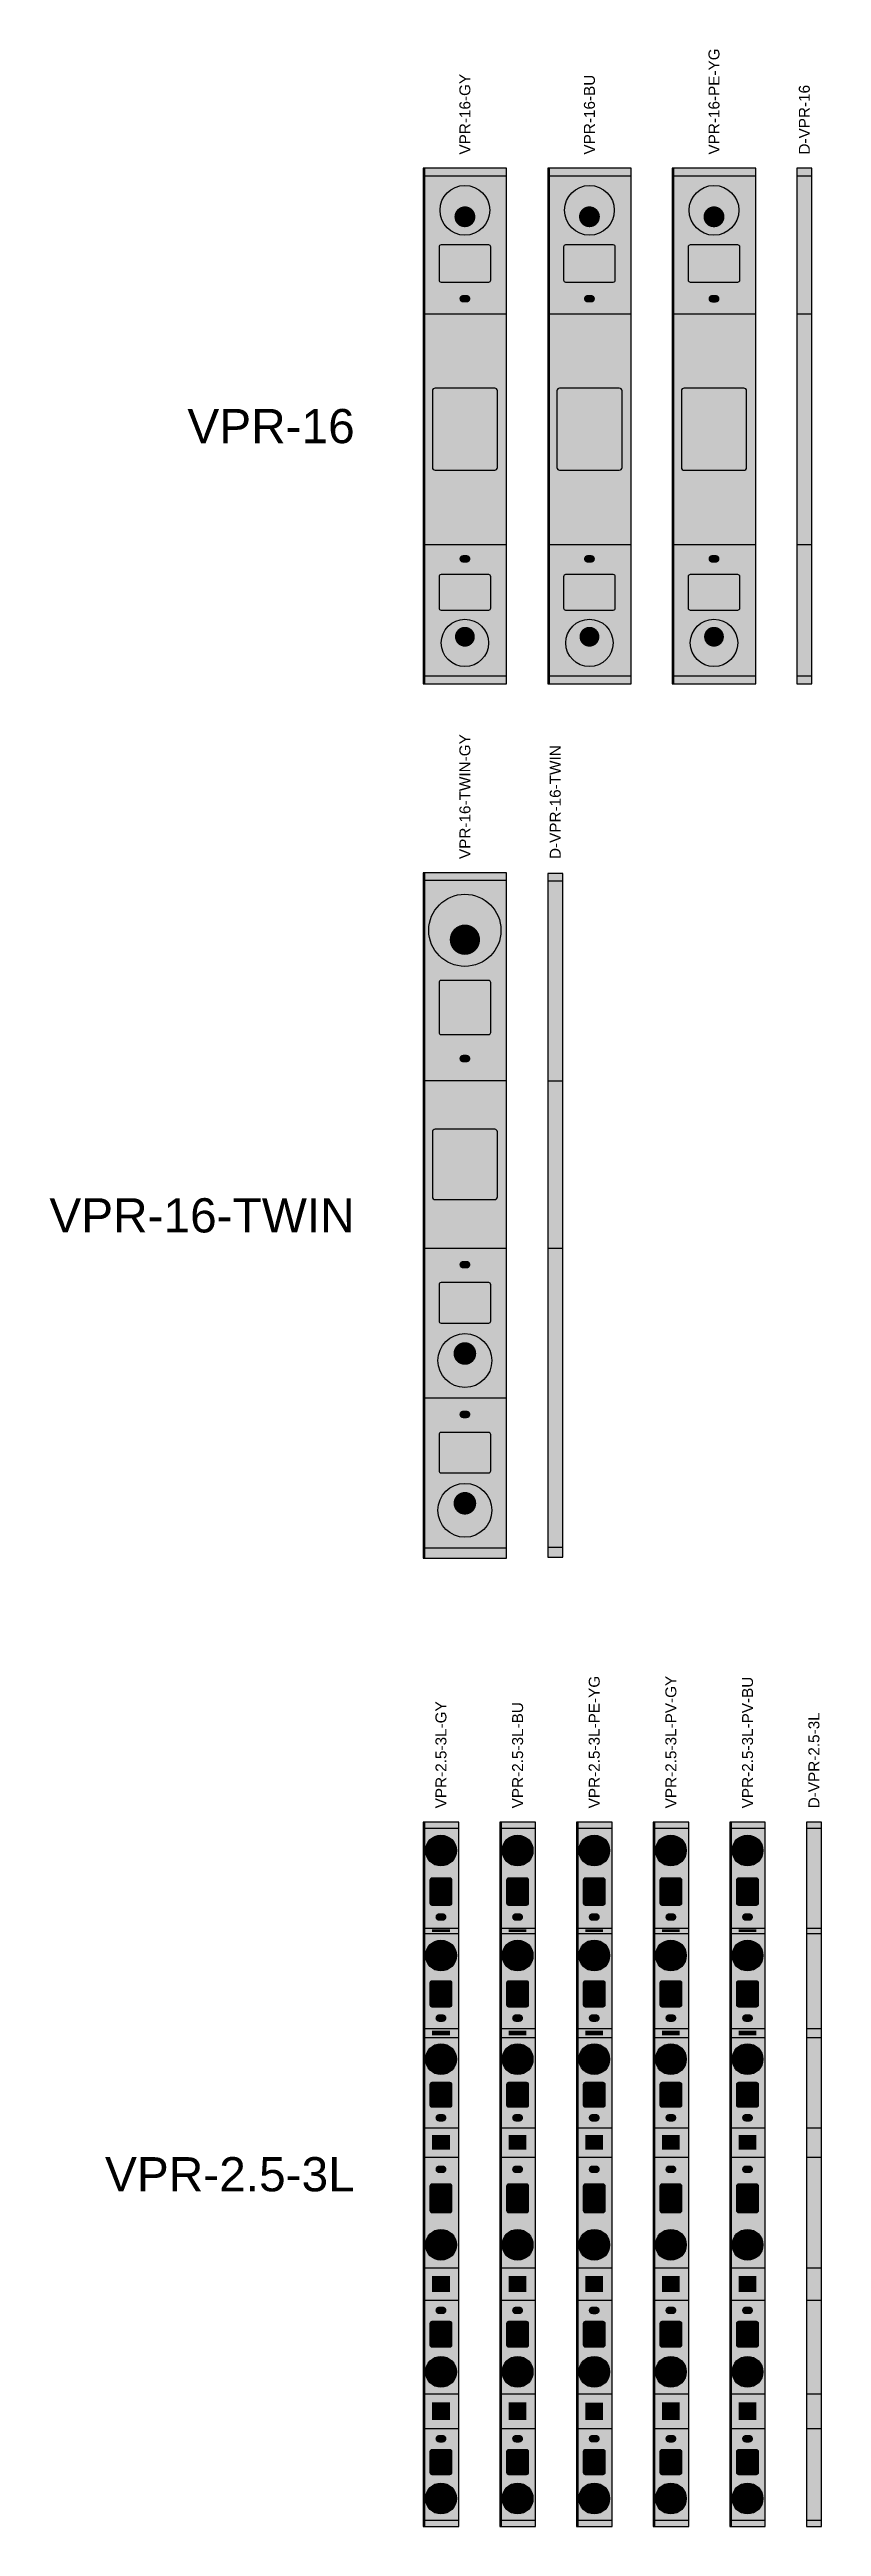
# Model space of a CAD drawing. Header units: millimetres. Extents: x -73 to 58, y -1663 to 37.
# Drawn here: x -54.6 to 58.2, y -1663 to -1300.8 of the extents above; entities that cross this region are included whole.
import ezdxf
from ezdxf.enums import TextEntityAlignment as Align

# ---------------------------------------------------------------- set-up
doc = ezdxf.new("R2010")
doc.units = ezdxf.units.MM
doc.styles.add('VPR_Arial', font='arial.ttf')

msp = doc.modelspace()

# ---------------------------------------------------------------- texts
at = {"style": 'VPR_Arial'}
for s, p in [('VPR-16-PE-YG', (42.5, -1316.2)), ('VPR-16-GY', (6.1, -1316.2)), ('VPR-16-BU', (24.3, -1316.2)), ('D-VPR-16', (55.7, -1316.2)), ('VPR-16-TWIN-GY', (6.1, -1419.2)), ('D-VPR-16-TWIN', (19.3, -1419.2)), ('VPR-2.5-3L-PE-YG', (25, -1558)), ('VPR-2.5-3L-PV-GY', (36.2, -1558)), ('VPR-2.5-3L-PV-BU', (47.4, -1558)), ('VPR-2.5-3L-GY', (2.6, -1558)), ('VPR-2.5-3L-BU', (13.8, -1558)), ('D-VPR-2.5-3L', (57.1, -1558))]:
    msp.add_text(s, height=1.6, rotation=90, dxfattribs=at).set_placement(p, align=Align.MIDDLE_LEFT)
for s, p in [('VPR-16', (-10, -1355.9)), ('VPR-16-TWIN', (-10, -1471.3)), ('VPR-2.5-3L', (-10, -1611.5))]:
    msp.add_text(s, height=5, dxfattribs=at).set_placement(p, align=Align.MIDDLE_RIGHT)

# ---------------------------------------------------------------- blocks, each defined once
blk = doc.blocks.new('VPR-2.5-3L-GY')
at = {"true_color": 0x6a6966}
blk.add_hatch(color=251, dxfattribs=at).paths.add_polyline_path([(0, -51.5), (5.2, -51.5), (5.2, 51.5), (0, 51.5)])
at = {"true_color": 0x72706d}
for points in [[(0, 50.6), (5.2, 50.6), (5.2, 51.5), (0, 51.5)], [(0, -51.5), (5.2, -51.5), (5.2, -50.6), (0, -50.6)]]:
    blk.add_hatch(color=8, dxfattribs=at).paths.add_polyline_path(points)
at = {"true_color": 0x797874}
for points in [[(0, 36), (5.2, 36), (5.2, 50.6), (0, 50.6)], [(0, -50.6), (5.2, -50.6), (5.2, -37.2), (0, -37.2)]]:
    blk.add_hatch(color=8, dxfattribs=at).paths.add_polyline_path(points)
at = {"true_color": 0x706f6c}
h = blk.add_hatch(color=8, dxfattribs=at)
edge = h.paths.add_edge_path()
edge.add_arc((2.6, 47.328), 2.25, 0, 360)
at = {"true_color": 0x4f4e4b}
h = blk.add_hatch(color=251, dxfattribs=at)
edge = h.paths.add_edge_path()
edge.add_arc((2.6, 47.013), 1.665, 0, 360)
at = {"true_color": 0x2d2d2b}
h = blk.add_hatch(color=250, dxfattribs=at)
edge = h.paths.add_edge_path()
edge.add_arc((2.6, 46.743), 0.945, 0, 360)
at = {"true_color": 0xe46f30}
for points in [[(1.288, 39.358), (3.912, 39.358, 0.414213562), (4.212, 39.658), (4.212, 43, 0.414213562), (3.912, 43.3), (1.288, 43.3, 0.414213562), (0.988, 43), (0.988, 39.658, 0.414213562)], [(1.288, 24.497), (3.912, 24.497, 0.414213562), (4.212, 24.797), (4.212, 27.95, 0.414213562), (3.912, 28.25), (1.288, 28.25, 0.414213562), (0.988, 27.95), (0.988, 24.797, 0.414213562)], [(1.288, 9.836), (3.912, 9.836, 0.414213562), (4.212, 10.136), (4.212, 13.1, 0.414213562), (3.912, 13.4), (1.288, 13.4, 0.414213562), (0.988, 13.1), (0.988, 10.136, 0.414213562)], [(1.288, -5.6), (3.912, -5.6, 0.414213562), (4.212, -5.3), (4.212, -1.74, 0.414213562), (3.912, -1.44), (1.288, -1.44, 0.414213562), (0.988, -1.74), (0.988, -5.3, 0.414213562)], [(1.288, -25.25), (3.912, -25.25, 0.414213562), (4.212, -24.95), (4.212, -21.851, 0.414213562), (3.912, -21.551), (1.288, -21.551, 0.414213562), (0.988, -21.851), (0.988, -24.95, 0.414213562)], [(1.288, -43.9), (3.912, -43.9, 0.414213562), (4.212, -43.6), (4.212, -40.582, 0.414213562), (3.912, -40.282), (1.288, -40.282, 0.414213562), (0.988, -40.582), (0.988, -43.6, 0.414213562)]]:
    blk.add_hatch(color=32, dxfattribs=at).paths.add_polyline_path(points)
at = {"true_color": 0x723718}
for points in [[(0.988, 40.58002), (4.212, 41.60494), (4.212, 42.07798), (0.988, 41.05306)], [(0.988, 25.66043), (4.212, 26.63621), (4.212, 27.08657), (0.988, 26.11079)], [(0.988, 10.94084), (4.212, 11.86748), (4.212, 12.29516), (0.988, 11.36852)], [(0.988, -4.3104), (4.212, -3.2288), (4.212, -2.7296), (0.988, -3.8112)], [(0.988, -24.10331), (4.212, -23.14157), (4.212, -22.69769), (0.988, -23.65943)], [(0.988, -42.77842), (4.212, -41.83774), (4.212, -41.40358), (0.988, -42.34426)]]:
    blk.add_hatch(color=36, dxfattribs=at).paths.add_polyline_path(points)
at = {"true_color": 0x3f3f3d}
for points in [[(2.349, 37.056), (2.851, 37.056, 0.414213562), (3.4, 37.605), (3.4, 37.607, 0.414213562), (2.851, 38.156), (2.349, 38.156, 0.414213562), (1.8, 37.607), (1.8, 37.605, 0.414213562)], [(2.349, 22.279), (2.851, 22.279, 0.414213562), (3.4, 22.828), (3.4, 22.83, 0.414213562), (2.851, 23.379), (2.349, 23.379, 0.414213562), (1.8, 22.83), (1.8, 22.828, 0.414213562)], [(2.349, 7.702), (2.851, 7.702, 0.414213562), (3.4, 8.251), (3.4, 8.253, 0.414213562), (2.851, 8.802), (2.349, 8.802, 0.414213562), (1.8, 8.253), (1.8, 8.251, 0.414213562)], [(2.349, 0.168), (2.851, 0.168, 0.414213562), (3.4, 0.717), (3.4, 0.719, 0.414213562), (2.851, 1.268), (2.349, 1.268, 0.414213562), (1.8, 0.719), (1.8, 0.717, 0.414213562)], [(2.349, -20.457), (2.851, -20.457, 0.414213562), (3.4, -19.908), (3.4, -19.906, 0.414213562), (2.851, -19.357), (2.349, -19.357, 0.414213562), (1.8, -19.906), (1.8, -19.908, 0.414213562)], [(2.349, -39.224), (2.851, -39.224, 0.414213562), (3.4, -38.675), (3.4, -38.673, 0.414213562), (2.851, -38.124), (2.349, -38.124, 0.414213562), (1.8, -38.673), (1.8, -38.675, 0.414213562)]]:
    blk.add_hatch(color=250, dxfattribs=at).paths.add_polyline_path(points)
at = {"true_color": 0x888783}
for points in [[(0, 21.3), (5.2, 21.3), (5.2, 35.2), (0, 35.2)], [(0, -32.1), (5.2, -32.1), (5.2, -18.4), (0, -18.4)]]:
    blk.add_hatch(color=252, dxfattribs=at).paths.add_polyline_path(points)
at = {"true_color": 0x706f6c}
h = blk.add_hatch(color=8, dxfattribs=at)
edge = h.paths.add_edge_path()
edge.add_arc((2.6, 31.977), 2.25, 0, 360)
at = {"true_color": 0x4f4e4b}
h = blk.add_hatch(color=251, dxfattribs=at)
edge = h.paths.add_edge_path()
edge.add_arc((2.6, 31.662), 1.665, 0, 360)
at = {"true_color": 0x343437}
for points in [[(1.3, 35.4), (3.9, 35.4), (3.9, 35.8), (1.3, 35.8)], [(1.3, 20.325), (3.9, 20.325), (3.9, 20.975), (1.3, 20.975)], [(1.3, 3.575), (3.9, 3.575), (3.9, 5.725), (1.3, 5.725)], [(1.3, -17.225), (3.9, -17.225), (3.9, -14.875), (1.3, -14.875)], [(1.3, -35.925), (3.9, -35.925), (3.9, -33.375), (1.3, -33.375)]]:
    blk.add_hatch(color=250, dxfattribs=at).paths.add_polyline_path(points)
at = {"true_color": 0x2d2d2b}
h = blk.add_hatch(color=250, dxfattribs=at)
edge = h.paths.add_edge_path()
edge.add_arc((2.6, 31.392), 0.945, 0, 360)
at = {"true_color": 0x989692}
for points in [[(0, 6.8), (5.2, 6.8), (5.2, 20), (0, 20)], [(0, -13.7), (5.2, -13.7), (5.2, 2.5), (0, 2.5)]]:
    blk.add_hatch(color=252, dxfattribs=at).paths.add_polyline_path(points)
at = {"true_color": 0x706f6c}
h = blk.add_hatch(color=8, dxfattribs=at)
edge = h.paths.add_edge_path()
edge.add_arc((2.6, 16.826), 2.25, 0, 360)
at = {"true_color": 0x4f4e4b}
h = blk.add_hatch(color=251, dxfattribs=at)
edge = h.paths.add_edge_path()
edge.add_arc((2.6, 16.511), 1.665, 0, 360)
at = {"true_color": 0x2d2d2b}
h = blk.add_hatch(color=250, dxfattribs=at)
edge = h.paths.add_edge_path()
edge.add_arc((2.6, 16.241), 0.945, 0, 360)
at = {"true_color": 0x706f6c}
h = blk.add_hatch(color=8, dxfattribs=at)
edge = h.paths.add_edge_path()
edge.add_arc((2.6, -10.316), 2.25, 0, 360)
at = {"true_color": 0x4f4e4b}
h = blk.add_hatch(color=251, dxfattribs=at)
edge = h.paths.add_edge_path()
edge.add_arc((2.6, -10.001), 1.665, 0, 360)
at = {"true_color": 0x2d2d2b}
h = blk.add_hatch(color=250, dxfattribs=at)
edge = h.paths.add_edge_path()
edge.add_arc((2.6, -9.731), 0.945, 0, 360)
at = {"true_color": 0x706f6c}
h = blk.add_hatch(color=8, dxfattribs=at)
edge = h.paths.add_edge_path()
edge.add_arc((2.6, -28.891), 2.25, 0, 360)
at = {"true_color": 0x4f4e4b}
h = blk.add_hatch(color=251, dxfattribs=at)
edge = h.paths.add_edge_path()
edge.add_arc((2.6, -28.576), 1.665, 0, 360)
at = {"true_color": 0x2d2d2b}
h = blk.add_hatch(color=250, dxfattribs=at)
edge = h.paths.add_edge_path()
edge.add_arc((2.6, -28.306), 0.945, 0, 360)
at = {"true_color": 0x706f6c}
h = blk.add_hatch(color=8, dxfattribs=at)
edge = h.paths.add_edge_path()
edge.add_arc((2.6, -47.412), 2.25, 0, 360)
at = {"true_color": 0x4f4e4b}
h = blk.add_hatch(color=251, dxfattribs=at)
edge = h.paths.add_edge_path()
edge.add_arc((2.6, -47.097), 1.665, 0, 360)
at = {"true_color": 0x2d2d2b}
h = blk.add_hatch(color=250, dxfattribs=at)
edge = h.paths.add_edge_path()
edge.add_arc((2.6, -46.827), 0.945, 0, 360)
at = {"color": 253, "true_color": 0xaaa8a3}
blk.add_line((0.25, -51.5), (0.25, 51.5), dxfattribs=at)
at = {"color": 251, "true_color": 0x5b5a57}
for p, q in [((0, 50.6), (5.2, 50.6)), ((0, 36), (5.2, 36)), ((0, 35.2), (5.2, 35.2)), ((0, 21.3), (5.2, 21.3)), ((0, 20), (5.2, 20)), ((0, 6.8), (5.2, 6.8)), ((0, 2.5), (5.2, 2.5)), ((0, -13.7), (5.2, -13.7)), ((0, -18.4), (5.2, -18.4)), ((0, -32.1), (5.2, -32.1)), ((0, -37.2), (5.2, -37.2)), ((0, -50.6), (5.2, -50.6))]:
    blk.add_line(p, q, dxfattribs=at)
blk.add_lwpolyline([(0, -51.5), (5.2, -51.5), (5.2, 51.5), (0, 51.5)], close=True)
at = {"color": 34, "true_color": 0x8d441d}
for points in [[(1.288, 39.358), (3.912, 39.358, 0.414213562), (4.212, 39.658), (4.212, 43, 0.414213562), (3.912, 43.3), (1.288, 43.3, 0.414213562), (0.988, 43), (0.988, 39.658, 0.414213562)], [(1.288, 24.497), (3.912, 24.497, 0.414213562), (4.212, 24.797), (4.212, 27.95, 0.414213562), (3.912, 28.25), (1.288, 28.25, 0.414213562), (0.988, 27.95), (0.988, 24.797, 0.414213562)], [(1.288, 9.836), (3.912, 9.836, 0.414213562), (4.212, 10.136), (4.212, 13.1, 0.414213562), (3.912, 13.4), (1.288, 13.4, 0.414213562), (0.988, 13.1), (0.988, 10.136, 0.414213562)], [(1.288, -5.6), (3.912, -5.6, 0.414213562), (4.212, -5.3), (4.212, -1.74, 0.414213562), (3.912, -1.44), (1.288, -1.44, 0.414213562), (0.988, -1.74), (0.988, -5.3, 0.414213562)], [(1.288, -25.25), (3.912, -25.25, 0.414213562), (4.212, -24.95), (4.212, -21.851, 0.414213562), (3.912, -21.551), (1.288, -21.551, 0.414213562), (0.988, -21.851), (0.988, -24.95, 0.414213562)], [(1.288, -43.9), (3.912, -43.9, 0.414213562), (4.212, -43.6), (4.212, -40.582, 0.414213562), (3.912, -40.282), (1.288, -40.282, 0.414213562), (0.988, -40.582), (0.988, -43.6, 0.414213562)]]:
    blk.add_lwpolyline(points, format="xyb", close=True, dxfattribs=at)
at = {"color": 251, "true_color": 0x535250}
for centre in [(2.6, 47.328), (2.6, 31.977), (2.6, 16.826), (2.6, -10.316), (2.6, -28.891), (2.6, -47.412)]:
    blk.add_circle(centre, 2.25, dxfattribs=at)
blk = doc.blocks.new('VPR-2.5-3L-BU')
at = {"true_color": 0x1c4e7d}
blk.add_hatch(color=156, dxfattribs=at).paths.add_polyline_path([(0, -51.5), (5.2, -51.5), (5.2, 51.5), (0, 51.5)])
at = {"true_color": 0x1e5487}
for points in [[(0, 50.6), (5.2, 50.6), (5.2, 51.5), (0, 51.5)], [(0, -51.5), (5.2, -51.5), (5.2, -50.6), (0, -50.6)]]:
    blk.add_hatch(color=146, dxfattribs=at).paths.add_polyline_path(points)
at = {"true_color": 0x205990}
for points in [[(0, 36), (5.2, 36), (5.2, 50.6), (0, 50.6)], [(0, -50.6), (5.2, -50.6), (5.2, -37.2), (0, -37.2)]]:
    blk.add_hatch(color=154, dxfattribs=at).paths.add_polyline_path(points)
at = {"true_color": 0x1d5285}
h = blk.add_hatch(color=146, dxfattribs=at)
edge = h.paths.add_edge_path()
edge.add_arc((2.6, 47.328), 2.25, 0, 360)
at = {"true_color": 0x143a5d}
h = blk.add_hatch(color=159, dxfattribs=at)
edge = h.paths.add_edge_path()
edge.add_arc((2.6, 47.013), 1.665, 0, 360)
at = {"true_color": 0x0c2136}
h = blk.add_hatch(color=158, dxfattribs=at)
edge = h.paths.add_edge_path()
edge.add_arc((2.6, 46.743), 0.945, 0, 360)
at = {"true_color": 0xe46f30}
for points in [[(1.288, 39.358), (3.912, 39.358, 0.414213562), (4.212, 39.658), (4.212, 43, 0.414213562), (3.912, 43.3), (1.288, 43.3, 0.414213562), (0.988, 43), (0.988, 39.658, 0.414213562)], [(1.288, 24.497), (3.912, 24.497, 0.414213562), (4.212, 24.797), (4.212, 27.95, 0.414213562), (3.912, 28.25), (1.288, 28.25, 0.414213562), (0.988, 27.95), (0.988, 24.797, 0.414213562)], [(1.288, 9.836), (3.912, 9.836, 0.414213562), (4.212, 10.136), (4.212, 13.1, 0.414213562), (3.912, 13.4), (1.288, 13.4, 0.414213562), (0.988, 13.1), (0.988, 10.136, 0.414213562)], [(1.288, -5.6), (3.912, -5.6, 0.414213562), (4.212, -5.3), (4.212, -1.74, 0.414213562), (3.912, -1.44), (1.288, -1.44, 0.414213562), (0.988, -1.74), (0.988, -5.3, 0.414213562)], [(1.288, -25.25), (3.912, -25.25, 0.414213562), (4.212, -24.95), (4.212, -21.851, 0.414213562), (3.912, -21.551), (1.288, -21.551, 0.414213562), (0.988, -21.851), (0.988, -24.95, 0.414213562)], [(1.288, -43.9), (3.912, -43.9, 0.414213562), (4.212, -43.6), (4.212, -40.582, 0.414213562), (3.912, -40.282), (1.288, -40.282, 0.414213562), (0.988, -40.582), (0.988, -43.6, 0.414213562)]]:
    blk.add_hatch(color=32, dxfattribs=at).paths.add_polyline_path(points)
at = {"true_color": 0x723718}
for points in [[(0.988, 40.58002), (4.212, 41.60494), (4.212, 42.07798), (0.988, 41.05306)], [(0.988, 25.66043), (4.212, 26.63621), (4.212, 27.08657), (0.988, 26.11079)], [(0.988, 10.94084), (4.212, 11.86748), (4.212, 12.29516), (0.988, 11.36852)], [(0.988, -4.3104), (4.212, -3.2288), (4.212, -2.7296), (0.988, -3.8112)], [(0.988, -24.10331), (4.212, -23.14157), (4.212, -22.69769), (0.988, -23.65943)], [(0.988, -42.77842), (4.212, -41.83774), (4.212, -41.40358), (0.988, -42.34426)]]:
    blk.add_hatch(color=36, dxfattribs=at).paths.add_polyline_path(points)
at = {"true_color": 0x102f4b}
for points in [[(2.349, 37.056), (2.851, 37.056, 0.414213562), (3.4, 37.605), (3.4, 37.607, 0.414213562), (2.851, 38.156), (2.349, 38.156, 0.414213562), (1.8, 37.607), (1.8, 37.605, 0.414213562)], [(2.349, 22.279), (2.851, 22.279, 0.414213562), (3.4, 22.828), (3.4, 22.83, 0.414213562), (2.851, 23.379), (2.349, 23.379, 0.414213562), (1.8, 22.83), (1.8, 22.828, 0.414213562)], [(2.349, 7.702), (2.851, 7.702, 0.414213562), (3.4, 8.251), (3.4, 8.253, 0.414213562), (2.851, 8.802), (2.349, 8.802, 0.414213562), (1.8, 8.253), (1.8, 8.251, 0.414213562)], [(2.349, 0.168), (2.851, 0.168, 0.414213562), (3.4, 0.717), (3.4, 0.719, 0.414213562), (2.851, 1.268), (2.349, 1.268, 0.414213562), (1.8, 0.719), (1.8, 0.717, 0.414213562)], [(2.349, -20.457), (2.851, -20.457, 0.414213562), (3.4, -19.908), (3.4, -19.906, 0.414213562), (2.851, -19.357), (2.349, -19.357, 0.414213562), (1.8, -19.906), (1.8, -19.908, 0.414213562)], [(2.349, -39.224), (2.851, -39.224, 0.414213562), (3.4, -38.675), (3.4, -38.673, 0.414213562), (2.851, -38.124), (2.349, -38.124, 0.414213562), (1.8, -38.673), (1.8, -38.675, 0.414213562)]]:
    blk.add_hatch(color=158, dxfattribs=at).paths.add_polyline_path(points)
at = {"true_color": 0x2464a2}
for points in [[(0, 21.3), (5.2, 21.3), (5.2, 35.2), (0, 35.2)], [(0, -32.1), (5.2, -32.1), (5.2, -18.4), (0, -18.4)]]:
    blk.add_hatch(color=144, dxfattribs=at).paths.add_polyline_path(points)
at = {"true_color": 0x1d5285}
h = blk.add_hatch(color=146, dxfattribs=at)
edge = h.paths.add_edge_path()
edge.add_arc((2.6, 31.977), 2.25, 0, 360)
at = {"true_color": 0x143a5d}
h = blk.add_hatch(color=159, dxfattribs=at)
edge = h.paths.add_edge_path()
edge.add_arc((2.6, 31.662), 1.665, 0, 360)
at = {"true_color": 0x343437}
for points in [[(1.3, 35.4), (3.9, 35.4), (3.9, 35.8), (1.3, 35.8)], [(1.3, 20.325), (3.9, 20.325), (3.9, 20.975), (1.3, 20.975)], [(1.3, 3.575), (3.9, 3.575), (3.9, 5.725), (1.3, 5.725)], [(1.3, -17.225), (3.9, -17.225), (3.9, -14.875), (1.3, -14.875)], [(1.3, -35.925), (3.9, -35.925), (3.9, -33.375), (1.3, -33.375)]]:
    blk.add_hatch(color=250, dxfattribs=at).paths.add_polyline_path(points)
at = {"true_color": 0x0c2136}
h = blk.add_hatch(color=158, dxfattribs=at)
edge = h.paths.add_edge_path()
edge.add_arc((2.6, 31.392), 0.945, 0, 360)
at = {"true_color": 0x2870b4}
for points in [[(0, 6.8), (5.2, 6.8), (5.2, 20), (0, 20)], [(0, -13.7), (5.2, -13.7), (5.2, 2.5), (0, 2.5)]]:
    blk.add_hatch(color=155, dxfattribs=at).paths.add_polyline_path(points)
at = {"true_color": 0x1d5285}
h = blk.add_hatch(color=146, dxfattribs=at)
edge = h.paths.add_edge_path()
edge.add_arc((2.6, 16.826), 2.25, 0, 360)
at = {"true_color": 0x143a5d}
h = blk.add_hatch(color=159, dxfattribs=at)
edge = h.paths.add_edge_path()
edge.add_arc((2.6, 16.511), 1.665, 0, 360)
at = {"true_color": 0x0c2136}
h = blk.add_hatch(color=158, dxfattribs=at)
edge = h.paths.add_edge_path()
edge.add_arc((2.6, 16.241), 0.945, 0, 360)
at = {"true_color": 0x1d5285}
h = blk.add_hatch(color=146, dxfattribs=at)
edge = h.paths.add_edge_path()
edge.add_arc((2.6, -10.316), 2.25, 0, 360)
at = {"true_color": 0x143a5d}
h = blk.add_hatch(color=159, dxfattribs=at)
edge = h.paths.add_edge_path()
edge.add_arc((2.6, -10.001), 1.665, 0, 360)
at = {"true_color": 0x0c2136}
h = blk.add_hatch(color=158, dxfattribs=at)
edge = h.paths.add_edge_path()
edge.add_arc((2.6, -9.731), 0.945, 0, 360)
at = {"true_color": 0x1d5285}
h = blk.add_hatch(color=146, dxfattribs=at)
edge = h.paths.add_edge_path()
edge.add_arc((2.6, -28.891), 2.25, 0, 360)
at = {"true_color": 0x143a5d}
h = blk.add_hatch(color=159, dxfattribs=at)
edge = h.paths.add_edge_path()
edge.add_arc((2.6, -28.576), 1.665, 0, 360)
at = {"true_color": 0x0c2136}
h = blk.add_hatch(color=158, dxfattribs=at)
edge = h.paths.add_edge_path()
edge.add_arc((2.6, -28.306), 0.945, 0, 360)
at = {"true_color": 0x1d5285}
h = blk.add_hatch(color=146, dxfattribs=at)
edge = h.paths.add_edge_path()
edge.add_arc((2.6, -47.412), 2.25, 0, 360)
at = {"true_color": 0x143a5d}
h = blk.add_hatch(color=159, dxfattribs=at)
edge = h.paths.add_edge_path()
edge.add_arc((2.6, -47.097), 1.665, 0, 360)
at = {"true_color": 0x0c2136}
h = blk.add_hatch(color=158, dxfattribs=at)
edge = h.paths.add_edge_path()
edge.add_arc((2.6, -46.827), 0.945, 0, 360)
at = {"color": 152, "true_color": 0x2c7dc9}
blk.add_line((0.25, -51.5), (0.25, 51.5), dxfattribs=at)
at = {"color": 156, "true_color": 0x18436c}
for p, q in [((0, 50.6), (5.2, 50.6)), ((0, 36), (5.2, 36)), ((0, 35.2), (5.2, 35.2)), ((0, 21.3), (5.2, 21.3)), ((0, 20), (5.2, 20)), ((0, 6.8), (5.2, 6.8)), ((0, 2.5), (5.2, 2.5)), ((0, -13.7), (5.2, -13.7)), ((0, -18.4), (5.2, -18.4)), ((0, -32.1), (5.2, -32.1)), ((0, -37.2), (5.2, -37.2)), ((0, -50.6), (5.2, -50.6))]:
    blk.add_line(p, q, dxfattribs=at)
blk.add_lwpolyline([(0, -51.5), (5.2, -51.5), (5.2, 51.5), (0, 51.5)], close=True)
at = {"color": 34, "true_color": 0x8d441d}
for points in [[(1.288, 39.358), (3.912, 39.358, 0.414213562), (4.212, 39.658), (4.212, 43, 0.414213562), (3.912, 43.3), (1.288, 43.3, 0.414213562), (0.988, 43), (0.988, 39.658, 0.414213562)], [(1.288, 24.497), (3.912, 24.497, 0.414213562), (4.212, 24.797), (4.212, 27.95, 0.414213562), (3.912, 28.25), (1.288, 28.25, 0.414213562), (0.988, 27.95), (0.988, 24.797, 0.414213562)], [(1.288, 9.836), (3.912, 9.836, 0.414213562), (4.212, 10.136), (4.212, 13.1, 0.414213562), (3.912, 13.4), (1.288, 13.4, 0.414213562), (0.988, 13.1), (0.988, 10.136, 0.414213562)], [(1.288, -5.6), (3.912, -5.6, 0.414213562), (4.212, -5.3), (4.212, -1.74, 0.414213562), (3.912, -1.44), (1.288, -1.44, 0.414213562), (0.988, -1.74), (0.988, -5.3, 0.414213562)], [(1.288, -25.25), (3.912, -25.25, 0.414213562), (4.212, -24.95), (4.212, -21.851, 0.414213562), (3.912, -21.551), (1.288, -21.551, 0.414213562), (0.988, -21.851), (0.988, -24.95, 0.414213562)], [(1.288, -43.9), (3.912, -43.9, 0.414213562), (4.212, -43.6), (4.212, -40.582, 0.414213562), (3.912, -40.282), (1.288, -40.282, 0.414213562), (0.988, -40.582), (0.988, -43.6, 0.414213562)]]:
    blk.add_lwpolyline(points, format="xyb", close=True, dxfattribs=at)
at = {"color": 159, "true_color": 0x163d63}
for centre in [(2.6, 47.328), (2.6, 31.977), (2.6, 16.826), (2.6, -10.316), (2.6, -28.891), (2.6, -47.412)]:
    blk.add_circle(centre, 2.25, dxfattribs=at)
blk = doc.blocks.new('VPR-2.5-3L-PE-YG')
at = {"true_color": 0x36714e}
blk.add_hatch(color=107, dxfattribs=at).paths.add_polyline_path([(0, -51.5), (5.2, -51.5), (5.2, 51.5), (0, 51.5)])
at = {"true_color": 0x3a7954}
for points in [[(0, 50.6), (5.2, 50.6), (5.2, 51.5), (0, 51.5)], [(0, -51.5), (5.2, -51.5), (5.2, -50.6), (0, -50.6)]]:
    blk.add_hatch(color=107, dxfattribs=at).paths.add_polyline_path(points)
at = {"true_color": 0xc4c45c}
for points in [[(0, 50.6), (5.2, 50.64), (5.2, 50.8), (0, 50.75)], [(0, 49.12), (5.2, 48.12), (5.2, 48.42), (0, 49.42)], [(0, 47.88), (5.2, 46.87), (5.2, 47.09), (0, 48.1)], [(0, 46.63), (5.2, 46.61), (5.2, 46.78), (0, 46.8)], [(0, 45.09), (5.2, 45.14), (5.2, 45.43), (0, 45.38)], [(0, 43), (5.2, 43.1), (5.2, 43.56), (0, 43.46)], [(0, 41.66), (5.2, 40.74), (5.2, 41.23), (0, 42.15)], [(0, 39.62), (5.2, 38.57), (5.2, 38.91), (0, 39.96)], [(0, 38.45), (5.2, 37.88), (5.2, 38.12), (0, 38.68)], [(0, 36.39), (5.2, 35.42), (5.2, 35.72), (0, 36.69)], [(0, 34.44), (5.2, 35.09), (5.2, 35.24), (0, 34.59)], [(0, 32.81), (5.2, 32.92), (5.2, 33.19), (0, 33.08)], [(0, 31.47), (5.2, 30.41), (5.2, 30.69), (0, 31.75)], [(0, 29.36), (5.2, 30.53), (5.2, 30.78), (0, 29.61)], [(0, 30.3), (5.2, 30.26), (5.2, 30.59), (0, 30.62)], [(0, 28.32), (5.2, 27.6), (5.2, 28.02), (0, 28.73)], [(0, 26.73), (5.2, 27.18), (5.2, 27.52), (0, 27.08)], [(0, 24.92), (5.2, 25.79), (5.2, 26.2), (0, 25.33)], [(0, 23.78), (5.2, 24.71), (5.2, 25.19), (0, 24.26)], [(0, 22.97), (5.2, 21.95), (5.2, 22.16), (0, 23.18)], [(0, 20.89), (5.2, 19.79), (5.2, 20.1), (0, 21.2)], [(0, 19.19), (5.2, 20.02), (5.2, 20.55), (0, 19.72)], [(0, 18.15), (5.2, 17.05), (5.2, 17.42), (0, 18.52)], [(0, 16.79), (5.2, 16.4), (5.2, 16.83), (0, 17.22)], [(0, 15.82), (5.2, 16.72), (5.2, 17), (0, 16.11)], [(0, 14.28), (5.2, 14.81), (5.2, 15.15), (0, 14.62)], [(0, 12.47), (5.2, 11.73), (5.2, 12.23), (0, 12.97)], [(0, 10.95), (5.2, 10.26), (5.2, 10.66), (0, 11.34)], [(0, 9.42), (5.2, 9.41), (5.2, 9.9), (0, 9.91)], [(0, 8.08), (5.2, 7.19), (5.2, 7.72), (0, 8.6)], [(0, 6.22), (5.2, 7.27), (5.2, 7.61), (0, 6.55)], [(0, 4.93), (5.2, 4.98), (5.2, 5.25), (0, 5.2)], [(0, 2.85), (5.2, 1.94), (5.2, 2.43), (0, 3.34)], [(0, 1.67), (5.2, 1.78), (5.2, 1.98), (0, 1.87)], [(0, 0.33), (5.2, 1.15), (5.2, 1.46), (0, 0.64)], [(0, -1.24), (5.2, -1.44), (5.2, -1.27), (0, -1.08)], [(0, -2.68), (5.2, -3.06), (5.2, -2.68), (0, -2.3)], [(0, -4.22), (5.2, -4.02), (5.2, -3.79), (0, -3.99)], [(0, -5.57), (5.2, -6), (5.2, -5.75), (0, -5.32)], [(0, -7.51), (5.2, -6.9), (5.2, -6.37), (0, -6.98)], [(0, -8.97), (5.2, -8.53), (5.2, -8.15), (0, -8.59)], [(0, -10.93), (5.2, -11.42), (5.2, -11.16), (0, -10.67)], [(0, -13.13), (5.2, -12.4), (5.2, -11.9), (0, -12.63)], [(0, -14.84), (5.2, -14.75), (5.2, -14.23), (0, -14.33)], [(0, -16.03), (5.2, -15.68), (5.2, -15.43), (0, -15.78)], [(0, -17.25), (5.2, -18.41), (5.2, -18.05), (0, -16.89)], [(0, -19.14), (5.2, -17.96), (5.2, -17.68), (0, -18.86)], [(0, -18.22), (5.2, -18.24), (5.2, -17.91), (0, -17.88)], [(0, -21.13), (5.2, -20.76), (5.2, -20.49), (0, -20.86)], [(0, -22.7), (5.2, -22.85), (5.2, -22.68), (0, -22.53)], [(0, -23.6), (5.2, -23.11), (5.2, -22.89), (0, -23.39)], [(0, -24.85), (5.2, -25.35), (5.2, -25.1), (0, -24.6)], [(0, -26.5), (5.2, -26.93), (5.2, -26.71), (0, -26.27)], [(0, -28.34), (5.2, -28.19), (5.2, -27.74), (0, -27.89)], [(0, -30.19), (5.2, -29.16), (5.2, -28.76), (0, -29.8)], [(0, -31.26), (5.2, -32.35), (5.2, -32.06), (0, -30.97)], [(0, -33), (5.2, -32.6), (5.2, -32.07), (0, -32.47)], [(0, -34.64), (5.2, -34.43), (5.2, -34), (0, -34.2)], [(0, -36.36), (5.2, -36.59), (5.2, -36.44), (0, -36.21)], [(0, -37.23), (5.2, -37.64), (5.2, -37.29), (0, -36.88)], [(0, -38.37), (5.2, -38.99), (5.2, -38.59), (0, -37.97)], [(0, -40.53), (5.2, -41.5), (5.2, -41.13), (0, -40.16)], [(0, -41.92), (5.2, -42.62), (5.2, -42.4), (0, -41.7)], [(0, -43.27), (5.2, -43.69), (5.2, -43.49), (0, -43.07)], [(0, -44.77), (5.2, -45.09), (5.2, -44.84), (0, -44.52)], [(0, -46.5), (5.2, -47.59), (5.2, -47.31), (0, -46.22)], [(0, -47.9), (5.2, -47.58), (5.2, -47.31), (0, -47.63)], [(0, -48.99), (5.2, -49.57), (5.2, -49.39), (0, -48.81)], [(0, -51.12), (5.2, -50.8), (5.2, -50.46), (0, -50.77)]]:
    blk.add_hatch(color=53, dxfattribs=at).paths.add_polyline_path(points)
at = {"true_color": 0x3e8159}
for points in [[(0, 36), (5.2, 36), (5.2, 50.6), (0, 50.6)], [(0, -50.6), (5.2, -50.6), (5.2, -37.2), (0, -37.2)]]:
    blk.add_hatch(color=117, dxfattribs=at).paths.add_polyline_path(points)
at = {"true_color": 0x397752}
h = blk.add_hatch(color=107, dxfattribs=at)
edge = h.paths.add_edge_path()
edge.add_arc((2.6, 47.33), 2.25, 0, 360)
at = {"true_color": 0x28543a}
h = blk.add_hatch(color=119, dxfattribs=at)
edge = h.paths.add_edge_path()
edge.add_arc((2.6, 47.01), 1.67, 0, 360)
at = {"true_color": 0x173021}
h = blk.add_hatch(color=99, dxfattribs=at)
edge = h.paths.add_edge_path()
edge.add_arc((2.6, 46.74), 0.945, 0, 360)
at = {"true_color": 0xe46f30}
for points in [[(1.29, 39.36), (3.91, 39.36, 0.414214), (4.21, 39.66), (4.21, 43, 0.414214), (3.91, 43.3), (1.29, 43.3, 0.414214), (0.99, 43), (0.99, 39.66, 0.414214)], [(1.29, 24.5), (3.91, 24.5, 0.414214), (4.21, 24.8), (4.21, 27.95, 0.414214), (3.91, 28.25), (1.29, 28.25, 0.414214), (0.99, 27.95), (0.99, 24.8, 0.414214)], [(1.29, 9.84), (3.91, 9.84, 0.414214), (4.21, 10.14), (4.21, 13.1, 0.414214), (3.91, 13.4), (1.29, 13.4, 0.414214), (0.99, 13.1), (0.99, 10.14, 0.414214)], [(1.29, -5.6), (3.91, -5.6, 0.414214), (4.21, -5.3), (4.21, -1.74, 0.414214), (3.91, -1.44), (1.29, -1.44, 0.414214), (0.99, -1.74), (0.99, -5.3, 0.414214)], [(1.29, -25.25), (3.91, -25.25, 0.414214), (4.21, -24.95), (4.21, -21.85, 0.414214), (3.91, -21.55), (1.29, -21.55, 0.414214), (0.99, -21.85), (0.99, -24.95, 0.414214)], [(1.29, -43.9), (3.91, -43.9, 0.414214), (4.21, -43.6), (4.21, -40.58, 0.414214), (3.91, -40.28), (1.29, -40.28, 0.414214), (0.99, -40.58), (0.99, -43.6, 0.414214)]]:
    blk.add_hatch(color=32, dxfattribs=at).paths.add_polyline_path(points)
at = {"true_color": 0x723718}
for points in [[(0.99, 40.58), (4.21, 41.6), (4.21, 42.08), (0.99, 41.05)], [(0.99, 25.66), (4.21, 26.64), (4.21, 27.09), (0.99, 26.11)], [(0.99, 10.94), (4.21, 11.87), (4.21, 12.3), (0.99, 11.37)], [(0.99, -4.31), (4.21, -3.23), (4.21, -2.73), (0.99, -3.81)], [(0.99, -24.1), (4.21, -23.14), (4.21, -22.7), (0.99, -23.66)], [(0.99, -42.78), (4.21, -41.84), (4.21, -41.4), (0.99, -42.34)]]:
    blk.add_hatch(color=36, dxfattribs=at).paths.add_polyline_path(points)
at = {"true_color": 0x20442f}
for points in [[(2.35, 37.06), (2.85, 37.06, 0.414214), (3.4, 37.6), (3.4, 37.61, 0.414214), (2.85, 38.16), (2.35, 38.16, 0.414214), (1.8, 37.61), (1.8, 37.6, 0.414214)], [(2.35, 22.28), (2.85, 22.28, 0.414214), (3.4, 22.83), (3.4, 22.83, 0.414214), (2.85, 23.38), (2.35, 23.38, 0.414214), (1.8, 22.83), (1.8, 22.83, 0.414214)], [(2.35, 7.7), (2.85, 7.7, 0.414214), (3.4, 8.25), (3.4, 8.25, 0.414214), (2.85, 8.8), (2.35, 8.8, 0.414214), (1.8, 8.25), (1.8, 8.25, 0.414214)], [(2.35, 0.17), (2.85, 0.17, 0.414214), (3.4, 0.72), (3.4, 0.72, 0.414214), (2.85, 1.27), (2.35, 1.27, 0.414214), (1.8, 0.72), (1.8, 0.72, 0.414214)], [(2.35, -20.46), (2.85, -20.46, 0.414214), (3.4, -19.91), (3.4, -19.91, 0.414214), (2.85, -19.36), (2.35, -19.36, 0.414214), (1.8, -19.91), (1.8, -19.91, 0.414214)], [(2.35, -39.22), (2.85, -39.22, 0.414214), (3.4, -38.67), (3.4, -38.67, 0.414214), (2.85, -38.12), (2.35, -38.12, 0.414214), (1.8, -38.67), (1.8, -38.67, 0.414214)]]:
    blk.add_hatch(color=109, dxfattribs=at).paths.add_polyline_path(points)
at = {"true_color": 0x469164}
for points in [[(0, 21.3), (5.2, 21.3), (5.2, 35.2), (0, 35.2)], [(0, -32.1), (5.2, -32.1), (5.2, -18.4), (0, -18.4)]]:
    blk.add_hatch(color=105, dxfattribs=at).paths.add_polyline_path(points)
at = {"true_color": 0x397752}
h = blk.add_hatch(color=107, dxfattribs=at)
edge = h.paths.add_edge_path()
edge.add_arc((2.6, 31.98), 2.25, 0, 360)
at = {"true_color": 0x28543a}
h = blk.add_hatch(color=119, dxfattribs=at)
edge = h.paths.add_edge_path()
edge.add_arc((2.6, 31.66), 1.67, 0, 360)
at = {"true_color": 0x343437}
for points in [[(1.3, 35.4), (3.9, 35.4), (3.9, 35.8), (1.3, 35.8)], [(1.3, 20.33), (3.9, 20.33), (3.9, 20.97), (1.3, 20.97)], [(1.3, 3.58), (3.9, 3.58), (3.9, 5.72), (1.3, 5.72)], [(1.3, -17.23), (3.9, -17.23), (3.9, -14.88), (1.3, -14.88)], [(1.3, -35.92), (3.9, -35.92), (3.9, -33.38), (1.3, -33.38)]]:
    blk.add_hatch(color=250, dxfattribs=at).paths.add_polyline_path(points)
at = {"true_color": 0x173021}
h = blk.add_hatch(color=99, dxfattribs=at)
edge = h.paths.add_edge_path()
edge.add_arc((2.6, 31.39), 0.945, 0, 360)
at = {"true_color": 0x4ea270}
for points in [[(0, 6.8), (5.2, 6.8), (5.2, 20), (0, 20)], [(0, -13.7), (5.2, -13.7), (5.2, 2.5), (0, 2.5)]]:
    blk.add_hatch(color=115, dxfattribs=at).paths.add_polyline_path(points)
at = {"true_color": 0x397752}
h = blk.add_hatch(color=107, dxfattribs=at)
edge = h.paths.add_edge_path()
edge.add_arc((2.6, 16.83), 2.25, 0, 360)
at = {"true_color": 0x28543a}
h = blk.add_hatch(color=119, dxfattribs=at)
edge = h.paths.add_edge_path()
edge.add_arc((2.6, 16.51), 1.67, 0, 360)
at = {"true_color": 0x173021}
h = blk.add_hatch(color=99, dxfattribs=at)
edge = h.paths.add_edge_path()
edge.add_arc((2.6, 16.24), 0.945, 0, 360)
at = {"true_color": 0x397752}
h = blk.add_hatch(color=107, dxfattribs=at)
edge = h.paths.add_edge_path()
edge.add_arc((2.6, -10.32), 2.25, 0, 360)
at = {"true_color": 0x28543a}
h = blk.add_hatch(color=119, dxfattribs=at)
edge = h.paths.add_edge_path()
edge.add_arc((2.6, -10), 1.67, 0, 360)
at = {"true_color": 0x173021}
h = blk.add_hatch(color=99, dxfattribs=at)
edge = h.paths.add_edge_path()
edge.add_arc((2.6, -9.73), 0.945, 0, 360)
at = {"true_color": 0x397752}
h = blk.add_hatch(color=107, dxfattribs=at)
edge = h.paths.add_edge_path()
edge.add_arc((2.6, -28.89), 2.25, 0, 360)
at = {"true_color": 0x28543a}
h = blk.add_hatch(color=119, dxfattribs=at)
edge = h.paths.add_edge_path()
edge.add_arc((2.6, -28.58), 1.67, 0, 360)
at = {"true_color": 0x173021}
h = blk.add_hatch(color=99, dxfattribs=at)
edge = h.paths.add_edge_path()
edge.add_arc((2.6, -28.31), 0.945, 0, 360)
at = {"true_color": 0x397752}
h = blk.add_hatch(color=107, dxfattribs=at)
edge = h.paths.add_edge_path()
edge.add_arc((2.6, -47.41), 2.25, 0, 360)
at = {"true_color": 0x28543a}
h = blk.add_hatch(color=119, dxfattribs=at)
edge = h.paths.add_edge_path()
edge.add_arc((2.6, -47.1), 1.67, 0, 360)
at = {"true_color": 0x173021}
h = blk.add_hatch(color=99, dxfattribs=at)
edge = h.paths.add_edge_path()
edge.add_arc((2.6, -46.83), 0.945, 0, 360)
at = {"color": 103, "true_color": 0x57b57d}
blk.add_line((0.25, -51.5), (0.25, 51.5), dxfattribs=at)
at = {"color": 129, "true_color": 0x2e6143}
for p, q in [((0, 50.6), (5.2, 50.6)), ((0, 36), (5.2, 36)), ((0, 35.2), (5.2, 35.2)), ((0, 21.3), (5.2, 21.3)), ((0, 20), (5.2, 20)), ((0, 6.8), (5.2, 6.8)), ((0, 2.5), (5.2, 2.5)), ((0, -13.7), (5.2, -13.7)), ((0, -18.4), (5.2, -18.4)), ((0, -32.1), (5.2, -32.1)), ((0, -37.2), (5.2, -37.2)), ((0, -50.6), (5.2, -50.6))]:
    blk.add_line(p, q, dxfattribs=at)
blk.add_lwpolyline([(0, -51.5), (5.2, -51.5), (5.2, 51.5), (0, 51.5)], close=True)
at = {"color": 34, "true_color": 0x8d441d}
for points in [[(1.29, 39.36), (3.91, 39.36, 0.414214), (4.21, 39.66), (4.21, 43, 0.414214), (3.91, 43.3), (1.29, 43.3, 0.414214), (0.99, 43), (0.99, 39.66, 0.414214)], [(1.29, 24.5), (3.91, 24.5, 0.414214), (4.21, 24.8), (4.21, 27.95, 0.414214), (3.91, 28.25), (1.29, 28.25, 0.414214), (0.99, 27.95), (0.99, 24.8, 0.414214)], [(1.29, 9.84), (3.91, 9.84, 0.414214), (4.21, 10.14), (4.21, 13.1, 0.414214), (3.91, 13.4), (1.29, 13.4, 0.414214), (0.99, 13.1), (0.99, 10.14, 0.414214)], [(1.29, -5.6), (3.91, -5.6, 0.414214), (4.21, -5.3), (4.21, -1.74, 0.414214), (3.91, -1.44), (1.29, -1.44, 0.414214), (0.99, -1.74), (0.99, -5.3, 0.414214)], [(1.29, -25.25), (3.91, -25.25, 0.414214), (4.21, -24.95), (4.21, -21.85, 0.414214), (3.91, -21.55), (1.29, -21.55, 0.414214), (0.99, -21.85), (0.99, -24.95, 0.414214)], [(1.29, -43.9), (3.91, -43.9, 0.414214), (4.21, -43.6), (4.21, -40.58, 0.414214), (3.91, -40.28), (1.29, -40.28, 0.414214), (0.99, -40.58), (0.99, -43.6, 0.414214)]]:
    blk.add_lwpolyline(points, format="xyb", close=True, dxfattribs=at)
at = {"color": 119, "true_color": 0x2a593d}
for centre in [(2.6, 47.33), (2.6, 31.98), (2.6, 16.83), (2.6, -10.32), (2.6, -28.89), (2.6, -47.41)]:
    blk.add_circle(centre, 2.25, dxfattribs=at)
blk = doc.blocks.new('VPR-2.5-3L-PV-GY')
at = {"true_color": 0x6a6966}
blk.add_hatch(color=251, dxfattribs=at).paths.add_polyline_path([(0, -51.5), (5.2, -51.5), (5.2, 51.5), (0, 51.5)])
at = {"true_color": 0x72706d}
for points in [[(0, 50.6), (5.2, 50.6), (5.2, 51.5), (0, 51.5)], [(0, -51.5), (5.2, -51.5), (5.2, -50.6), (0, -50.6)]]:
    blk.add_hatch(color=8, dxfattribs=at).paths.add_polyline_path(points)
at = {"true_color": 0x797874}
for points in [[(0, 36), (5.2, 36), (5.2, 50.6), (0, 50.6)], [(0, -50.6), (5.2, -50.6), (5.2, -37.2), (0, -37.2)]]:
    blk.add_hatch(color=8, dxfattribs=at).paths.add_polyline_path(points)
at = {"true_color": 0x706f6c}
h = blk.add_hatch(color=8, dxfattribs=at)
edge = h.paths.add_edge_path()
edge.add_arc((2.6, 47.328), 2.25, 0, 360)
at = {"true_color": 0x4f4e4b}
h = blk.add_hatch(color=251, dxfattribs=at)
edge = h.paths.add_edge_path()
edge.add_arc((2.6, 47.013), 1.665, 0, 360)
at = {"true_color": 0x2d2d2b}
h = blk.add_hatch(color=250, dxfattribs=at)
edge = h.paths.add_edge_path()
edge.add_arc((2.6, 46.743), 0.945, 0, 360)
at = {"true_color": 0xe46f30}
for points in [[(1.288, 39.358), (3.912, 39.358, 0.414213562), (4.212, 39.658), (4.212, 43, 0.414213562), (3.912, 43.3), (1.288, 43.3, 0.414213562), (0.988, 43), (0.988, 39.658, 0.414213562)], [(1.288, 24.497), (3.912, 24.497, 0.414213562), (4.212, 24.797), (4.212, 27.95, 0.414213562), (3.912, 28.25), (1.288, 28.25, 0.414213562), (0.988, 27.95), (0.988, 24.797, 0.414213562)], [(1.288, 9.836), (3.912, 9.836, 0.414213562), (4.212, 10.136), (4.212, 13.1, 0.414213562), (3.912, 13.4), (1.288, 13.4, 0.414213562), (0.988, 13.1), (0.988, 10.136, 0.414213562)], [(1.288, -5.6), (3.912, -5.6, 0.414213562), (4.212, -5.3), (4.212, -1.74, 0.414213562), (3.912, -1.44), (1.288, -1.44, 0.414213562), (0.988, -1.74), (0.988, -5.3, 0.414213562)], [(1.288, -25.25), (3.912, -25.25, 0.414213562), (4.212, -24.95), (4.212, -21.851, 0.414213562), (3.912, -21.551), (1.288, -21.551, 0.414213562), (0.988, -21.851), (0.988, -24.95, 0.414213562)], [(1.288, -43.9), (3.912, -43.9, 0.414213562), (4.212, -43.6), (4.212, -40.582, 0.414213562), (3.912, -40.282), (1.288, -40.282, 0.414213562), (0.988, -40.582), (0.988, -43.6, 0.414213562)]]:
    blk.add_hatch(color=32, dxfattribs=at).paths.add_polyline_path(points)
at = {"true_color": 0x723718}
for points in [[(0.988, 40.58002), (4.212, 41.60494), (4.212, 42.07798), (0.988, 41.05306)], [(0.988, 25.66043), (4.212, 26.63621), (4.212, 27.08657), (0.988, 26.11079)], [(0.988, 10.94084), (4.212, 11.86748), (4.212, 12.29516), (0.988, 11.36852)], [(0.988, -4.3104), (4.212, -3.2288), (4.212, -2.7296), (0.988, -3.8112)], [(0.988, -24.10331), (4.212, -23.14157), (4.212, -22.69769), (0.988, -23.65943)], [(0.988, -42.77842), (4.212, -41.83774), (4.212, -41.40358), (0.988, -42.34426)]]:
    blk.add_hatch(color=36, dxfattribs=at).paths.add_polyline_path(points)
at = {"true_color": 0x3f3f3d}
for points in [[(2.349, 37.056), (2.851, 37.056, 0.414213562), (3.4, 37.605), (3.4, 37.607, 0.414213562), (2.851, 38.156), (2.349, 38.156, 0.414213562), (1.8, 37.607), (1.8, 37.605, 0.414213562)], [(2.349, 22.279), (2.851, 22.279, 0.414213562), (3.4, 22.828), (3.4, 22.83, 0.414213562), (2.851, 23.379), (2.349, 23.379, 0.414213562), (1.8, 22.83), (1.8, 22.828, 0.414213562)], [(2.349, 7.702), (2.851, 7.702, 0.414213562), (3.4, 8.251), (3.4, 8.253, 0.414213562), (2.851, 8.802), (2.349, 8.802, 0.414213562), (1.8, 8.253), (1.8, 8.251, 0.414213562)], [(2.349, 0.168), (2.851, 0.168, 0.414213562), (3.4, 0.717), (3.4, 0.719, 0.414213562), (2.851, 1.268), (2.349, 1.268, 0.414213562), (1.8, 0.719), (1.8, 0.717, 0.414213562)], [(2.349, -20.457), (2.851, -20.457, 0.414213562), (3.4, -19.908), (3.4, -19.906, 0.414213562), (2.851, -19.357), (2.349, -19.357, 0.414213562), (1.8, -19.906), (1.8, -19.908, 0.414213562)], [(2.349, -39.224), (2.851, -39.224, 0.414213562), (3.4, -38.675), (3.4, -38.673, 0.414213562), (2.851, -38.124), (2.349, -38.124, 0.414213562), (1.8, -38.673), (1.8, -38.675, 0.414213562)]]:
    blk.add_hatch(color=250, dxfattribs=at).paths.add_polyline_path(points)
at = {"true_color": 0x888783}
for points in [[(0, 21.3), (5.2, 21.3), (5.2, 35.2), (0, 35.2)], [(0, -32.1), (5.2, -32.1), (5.2, -18.4), (0, -18.4)]]:
    blk.add_hatch(color=252, dxfattribs=at).paths.add_polyline_path(points)
at = {"true_color": 0x706f6c}
h = blk.add_hatch(color=8, dxfattribs=at)
edge = h.paths.add_edge_path()
edge.add_arc((2.6, 31.977), 2.25, 0, 360)
at = {"true_color": 0x4f4e4b}
h = blk.add_hatch(color=251, dxfattribs=at)
edge = h.paths.add_edge_path()
edge.add_arc((2.6, 31.662), 1.665, 0, 360)
at = {"true_color": 0x343437}
for points in [[(1.3, 35.4), (3.9, 35.4), (3.9, 35.8), (1.3, 35.8)], [(1.3, 20.325), (3.9, 20.325), (3.9, 20.975), (1.3, 20.975)], [(1.3, 3.575), (3.9, 3.575), (3.9, 5.725), (1.3, 5.725)], [(1.3, -17.225), (3.9, -17.225), (3.9, -14.875), (1.3, -14.875)], [(1.3, -35.925), (3.9, -35.925), (3.9, -33.375), (1.3, -33.375)]]:
    blk.add_hatch(color=250, dxfattribs=at).paths.add_polyline_path(points)
at = {"true_color": 0x2d2d2b}
h = blk.add_hatch(color=250, dxfattribs=at)
edge = h.paths.add_edge_path()
edge.add_arc((2.6, 31.392), 0.945, 0, 360)
at = {"true_color": 0x989692}
for points in [[(0, 6.8), (5.2, 6.8), (5.2, 20), (0, 20)], [(0, -13.7), (5.2, -13.7), (5.2, 2.5), (0, 2.5)]]:
    blk.add_hatch(color=252, dxfattribs=at).paths.add_polyline_path(points)
at = {"true_color": 0x706f6c}
h = blk.add_hatch(color=8, dxfattribs=at)
edge = h.paths.add_edge_path()
edge.add_arc((2.6, 16.826), 2.25, 0, 360)
at = {"true_color": 0x4f4e4b}
h = blk.add_hatch(color=251, dxfattribs=at)
edge = h.paths.add_edge_path()
edge.add_arc((2.6, 16.511), 1.665, 0, 360)
at = {"true_color": 0x2d2d2b}
h = blk.add_hatch(color=250, dxfattribs=at)
edge = h.paths.add_edge_path()
edge.add_arc((2.6, 16.241), 0.945, 0, 360)
at = {"true_color": 0x706f6c}
h = blk.add_hatch(color=8, dxfattribs=at)
edge = h.paths.add_edge_path()
edge.add_arc((2.6, -10.316), 2.25, 0, 360)
at = {"true_color": 0x4f4e4b}
h = blk.add_hatch(color=251, dxfattribs=at)
edge = h.paths.add_edge_path()
edge.add_arc((2.6, -10.001), 1.665, 0, 360)
at = {"true_color": 0x2d2d2b}
h = blk.add_hatch(color=250, dxfattribs=at)
edge = h.paths.add_edge_path()
edge.add_arc((2.6, -9.731), 0.945, 0, 360)
at = {"true_color": 0x706f6c}
h = blk.add_hatch(color=8, dxfattribs=at)
edge = h.paths.add_edge_path()
edge.add_arc((2.6, -28.891), 2.25, 0, 360)
at = {"true_color": 0x4f4e4b}
h = blk.add_hatch(color=251, dxfattribs=at)
edge = h.paths.add_edge_path()
edge.add_arc((2.6, -28.576), 1.665, 0, 360)
at = {"true_color": 0x2d2d2b}
h = blk.add_hatch(color=250, dxfattribs=at)
edge = h.paths.add_edge_path()
edge.add_arc((2.6, -28.306), 0.945, 0, 360)
at = {"true_color": 0x706f6c}
h = blk.add_hatch(color=8, dxfattribs=at)
edge = h.paths.add_edge_path()
edge.add_arc((2.6, -47.412), 2.25, 0, 360)
at = {"true_color": 0x4f4e4b}
h = blk.add_hatch(color=251, dxfattribs=at)
edge = h.paths.add_edge_path()
edge.add_arc((2.6, -47.097), 1.665, 0, 360)
at = {"true_color": 0x2d2d2b}
h = blk.add_hatch(color=250, dxfattribs=at)
edge = h.paths.add_edge_path()
edge.add_arc((2.6, -46.827), 0.945, 0, 360)
at = {"color": 253, "true_color": 0xaaa8a3}
blk.add_line((0.25, -51.5), (0.25, 51.5), dxfattribs=at)
at = {"color": 251, "true_color": 0x5b5a57}
for p, q in [((0, 50.6), (5.2, 50.6)), ((0, 36), (5.2, 36)), ((0, 35.2), (5.2, 35.2)), ((0, 21.3), (5.2, 21.3)), ((0, 20), (5.2, 20)), ((0, 6.8), (5.2, 6.8)), ((0, 2.5), (5.2, 2.5)), ((0, -13.7), (5.2, -13.7)), ((0, -18.4), (5.2, -18.4)), ((0, -32.1), (5.2, -32.1)), ((0, -37.2), (5.2, -37.2)), ((0, -50.6), (5.2, -50.6))]:
    blk.add_line(p, q, dxfattribs=at)
blk.add_lwpolyline([(0, -51.5), (5.2, -51.5), (5.2, 51.5), (0, 51.5)], close=True)
at = {"color": 34, "true_color": 0x8d441d}
for points in [[(1.288, 39.358), (3.912, 39.358, 0.414213562), (4.212, 39.658), (4.212, 43, 0.414213562), (3.912, 43.3), (1.288, 43.3, 0.414213562), (0.988, 43), (0.988, 39.658, 0.414213562)], [(1.288, 24.497), (3.912, 24.497, 0.414213562), (4.212, 24.797), (4.212, 27.95, 0.414213562), (3.912, 28.25), (1.288, 28.25, 0.414213562), (0.988, 27.95), (0.988, 24.797, 0.414213562)], [(1.288, 9.836), (3.912, 9.836, 0.414213562), (4.212, 10.136), (4.212, 13.1, 0.414213562), (3.912, 13.4), (1.288, 13.4, 0.414213562), (0.988, 13.1), (0.988, 10.136, 0.414213562)], [(1.288, -5.6), (3.912, -5.6, 0.414213562), (4.212, -5.3), (4.212, -1.74, 0.414213562), (3.912, -1.44), (1.288, -1.44, 0.414213562), (0.988, -1.74), (0.988, -5.3, 0.414213562)], [(1.288, -25.25), (3.912, -25.25, 0.414213562), (4.212, -24.95), (4.212, -21.851, 0.414213562), (3.912, -21.551), (1.288, -21.551, 0.414213562), (0.988, -21.851), (0.988, -24.95, 0.414213562)], [(1.288, -43.9), (3.912, -43.9, 0.414213562), (4.212, -43.6), (4.212, -40.582, 0.414213562), (3.912, -40.282), (1.288, -40.282, 0.414213562), (0.988, -40.582), (0.988, -43.6, 0.414213562)]]:
    blk.add_lwpolyline(points, format="xyb", close=True, dxfattribs=at)
at = {"color": 251, "true_color": 0x535250}
for centre in [(2.6, 47.328), (2.6, 31.977), (2.6, 16.826), (2.6, -10.316), (2.6, -28.891), (2.6, -47.412)]:
    blk.add_circle(centre, 2.25, dxfattribs=at)
blk = doc.blocks.new('VPR-2.5-3L-PV-BU')
at = {"true_color": 0x1c4e7d}
blk.add_hatch(color=156, dxfattribs=at).paths.add_polyline_path([(0, -51.5), (5.2, -51.5), (5.2, 51.5), (0, 51.5)])
at = {"true_color": 0x1e5487}
for points in [[(0, 50.6), (5.2, 50.6), (5.2, 51.5), (0, 51.5)], [(0, -51.5), (5.2, -51.5), (5.2, -50.6), (0, -50.6)]]:
    blk.add_hatch(color=146, dxfattribs=at).paths.add_polyline_path(points)
at = {"true_color": 0x205990}
for points in [[(0, 36), (5.2, 36), (5.2, 50.6), (0, 50.6)], [(0, -50.6), (5.2, -50.6), (5.2, -37.2), (0, -37.2)]]:
    blk.add_hatch(color=154, dxfattribs=at).paths.add_polyline_path(points)
at = {"true_color": 0x1d5285}
h = blk.add_hatch(color=146, dxfattribs=at)
edge = h.paths.add_edge_path()
edge.add_arc((2.6, 47.328), 2.25, 0, 360)
at = {"true_color": 0x143a5d}
h = blk.add_hatch(color=159, dxfattribs=at)
edge = h.paths.add_edge_path()
edge.add_arc((2.6, 47.013), 1.665, 0, 360)
at = {"true_color": 0x0c2136}
h = blk.add_hatch(color=158, dxfattribs=at)
edge = h.paths.add_edge_path()
edge.add_arc((2.6, 46.743), 0.945, 0, 360)
at = {"true_color": 0xe46f30}
for points in [[(1.288, 39.358), (3.912, 39.358, 0.414213562), (4.212, 39.658), (4.212, 43, 0.414213562), (3.912, 43.3), (1.288, 43.3, 0.414213562), (0.988, 43), (0.988, 39.658, 0.414213562)], [(1.288, 24.497), (3.912, 24.497, 0.414213562), (4.212, 24.797), (4.212, 27.95, 0.414213562), (3.912, 28.25), (1.288, 28.25, 0.414213562), (0.988, 27.95), (0.988, 24.797, 0.414213562)], [(1.288, 9.836), (3.912, 9.836, 0.414213562), (4.212, 10.136), (4.212, 13.1, 0.414213562), (3.912, 13.4), (1.288, 13.4, 0.414213562), (0.988, 13.1), (0.988, 10.136, 0.414213562)], [(1.288, -5.6), (3.912, -5.6, 0.414213562), (4.212, -5.3), (4.212, -1.74, 0.414213562), (3.912, -1.44), (1.288, -1.44, 0.414213562), (0.988, -1.74), (0.988, -5.3, 0.414213562)], [(1.288, -25.25), (3.912, -25.25, 0.414213562), (4.212, -24.95), (4.212, -21.851, 0.414213562), (3.912, -21.551), (1.288, -21.551, 0.414213562), (0.988, -21.851), (0.988, -24.95, 0.414213562)], [(1.288, -43.9), (3.912, -43.9, 0.414213562), (4.212, -43.6), (4.212, -40.582, 0.414213562), (3.912, -40.282), (1.288, -40.282, 0.414213562), (0.988, -40.582), (0.988, -43.6, 0.414213562)]]:
    blk.add_hatch(color=32, dxfattribs=at).paths.add_polyline_path(points)
at = {"true_color": 0x723718}
for points in [[(0.988, 40.58002), (4.212, 41.60494), (4.212, 42.07798), (0.988, 41.05306)], [(0.988, 25.66043), (4.212, 26.63621), (4.212, 27.08657), (0.988, 26.11079)], [(0.988, 10.94084), (4.212, 11.86748), (4.212, 12.29516), (0.988, 11.36852)], [(0.988, -4.3104), (4.212, -3.2288), (4.212, -2.7296), (0.988, -3.8112)], [(0.988, -24.10331), (4.212, -23.14157), (4.212, -22.69769), (0.988, -23.65943)], [(0.988, -42.77842), (4.212, -41.83774), (4.212, -41.40358), (0.988, -42.34426)]]:
    blk.add_hatch(color=36, dxfattribs=at).paths.add_polyline_path(points)
at = {"true_color": 0x102f4b}
for points in [[(2.349, 37.056), (2.851, 37.056, 0.414213562), (3.4, 37.605), (3.4, 37.607, 0.414213562), (2.851, 38.156), (2.349, 38.156, 0.414213562), (1.8, 37.607), (1.8, 37.605, 0.414213562)], [(2.349, 22.279), (2.851, 22.279, 0.414213562), (3.4, 22.828), (3.4, 22.83, 0.414213562), (2.851, 23.379), (2.349, 23.379, 0.414213562), (1.8, 22.83), (1.8, 22.828, 0.414213562)], [(2.349, 7.702), (2.851, 7.702, 0.414213562), (3.4, 8.251), (3.4, 8.253, 0.414213562), (2.851, 8.802), (2.349, 8.802, 0.414213562), (1.8, 8.253), (1.8, 8.251, 0.414213562)], [(2.349, 0.168), (2.851, 0.168, 0.414213562), (3.4, 0.717), (3.4, 0.719, 0.414213562), (2.851, 1.268), (2.349, 1.268, 0.414213562), (1.8, 0.719), (1.8, 0.717, 0.414213562)], [(2.349, -20.457), (2.851, -20.457, 0.414213562), (3.4, -19.908), (3.4, -19.906, 0.414213562), (2.851, -19.357), (2.349, -19.357, 0.414213562), (1.8, -19.906), (1.8, -19.908, 0.414213562)], [(2.349, -39.224), (2.851, -39.224, 0.414213562), (3.4, -38.675), (3.4, -38.673, 0.414213562), (2.851, -38.124), (2.349, -38.124, 0.414213562), (1.8, -38.673), (1.8, -38.675, 0.414213562)]]:
    blk.add_hatch(color=158, dxfattribs=at).paths.add_polyline_path(points)
at = {"true_color": 0x2464a2}
for points in [[(0, 21.3), (5.2, 21.3), (5.2, 35.2), (0, 35.2)], [(0, -32.1), (5.2, -32.1), (5.2, -18.4), (0, -18.4)]]:
    blk.add_hatch(color=144, dxfattribs=at).paths.add_polyline_path(points)
at = {"true_color": 0x1d5285}
h = blk.add_hatch(color=146, dxfattribs=at)
edge = h.paths.add_edge_path()
edge.add_arc((2.6, 31.977), 2.25, 0, 360)
at = {"true_color": 0x143a5d}
h = blk.add_hatch(color=159, dxfattribs=at)
edge = h.paths.add_edge_path()
edge.add_arc((2.6, 31.662), 1.665, 0, 360)
at = {"true_color": 0x343437}
for points in [[(1.3, 35.4), (3.9, 35.4), (3.9, 35.8), (1.3, 35.8)], [(1.3, 20.325), (3.9, 20.325), (3.9, 20.975), (1.3, 20.975)], [(1.3, 3.575), (3.9, 3.575), (3.9, 5.725), (1.3, 5.725)], [(1.3, -17.225), (3.9, -17.225), (3.9, -14.875), (1.3, -14.875)], [(1.3, -35.925), (3.9, -35.925), (3.9, -33.375), (1.3, -33.375)]]:
    blk.add_hatch(color=250, dxfattribs=at).paths.add_polyline_path(points)
at = {"true_color": 0x0c2136}
h = blk.add_hatch(color=158, dxfattribs=at)
edge = h.paths.add_edge_path()
edge.add_arc((2.6, 31.392), 0.945, 0, 360)
at = {"true_color": 0x2870b4}
for points in [[(0, 6.8), (5.2, 6.8), (5.2, 20), (0, 20)], [(0, -13.7), (5.2, -13.7), (5.2, 2.5), (0, 2.5)]]:
    blk.add_hatch(color=155, dxfattribs=at).paths.add_polyline_path(points)
at = {"true_color": 0x1d5285}
h = blk.add_hatch(color=146, dxfattribs=at)
edge = h.paths.add_edge_path()
edge.add_arc((2.6, 16.826), 2.25, 0, 360)
at = {"true_color": 0x143a5d}
h = blk.add_hatch(color=159, dxfattribs=at)
edge = h.paths.add_edge_path()
edge.add_arc((2.6, 16.511), 1.665, 0, 360)
at = {"true_color": 0x0c2136}
h = blk.add_hatch(color=158, dxfattribs=at)
edge = h.paths.add_edge_path()
edge.add_arc((2.6, 16.241), 0.945, 0, 360)
at = {"true_color": 0x1d5285}
h = blk.add_hatch(color=146, dxfattribs=at)
edge = h.paths.add_edge_path()
edge.add_arc((2.6, -10.316), 2.25, 0, 360)
at = {"true_color": 0x143a5d}
h = blk.add_hatch(color=159, dxfattribs=at)
edge = h.paths.add_edge_path()
edge.add_arc((2.6, -10.001), 1.665, 0, 360)
at = {"true_color": 0x0c2136}
h = blk.add_hatch(color=158, dxfattribs=at)
edge = h.paths.add_edge_path()
edge.add_arc((2.6, -9.731), 0.945, 0, 360)
at = {"true_color": 0x1d5285}
h = blk.add_hatch(color=146, dxfattribs=at)
edge = h.paths.add_edge_path()
edge.add_arc((2.6, -28.891), 2.25, 0, 360)
at = {"true_color": 0x143a5d}
h = blk.add_hatch(color=159, dxfattribs=at)
edge = h.paths.add_edge_path()
edge.add_arc((2.6, -28.576), 1.665, 0, 360)
at = {"true_color": 0x0c2136}
h = blk.add_hatch(color=158, dxfattribs=at)
edge = h.paths.add_edge_path()
edge.add_arc((2.6, -28.306), 0.945, 0, 360)
at = {"true_color": 0x1d5285}
h = blk.add_hatch(color=146, dxfattribs=at)
edge = h.paths.add_edge_path()
edge.add_arc((2.6, -47.412), 2.25, 0, 360)
at = {"true_color": 0x143a5d}
h = blk.add_hatch(color=159, dxfattribs=at)
edge = h.paths.add_edge_path()
edge.add_arc((2.6, -47.097), 1.665, 0, 360)
at = {"true_color": 0x0c2136}
h = blk.add_hatch(color=158, dxfattribs=at)
edge = h.paths.add_edge_path()
edge.add_arc((2.6, -46.827), 0.945, 0, 360)
at = {"color": 152, "true_color": 0x2c7dc9}
blk.add_line((0.25, -51.5), (0.25, 51.5), dxfattribs=at)
at = {"color": 156, "true_color": 0x18436c}
for p, q in [((0, 50.6), (5.2, 50.6)), ((0, 36), (5.2, 36)), ((0, 35.2), (5.2, 35.2)), ((0, 21.3), (5.2, 21.3)), ((0, 20), (5.2, 20)), ((0, 6.8), (5.2, 6.8)), ((0, 2.5), (5.2, 2.5)), ((0, -13.7), (5.2, -13.7)), ((0, -18.4), (5.2, -18.4)), ((0, -32.1), (5.2, -32.1)), ((0, -37.2), (5.2, -37.2)), ((0, -50.6), (5.2, -50.6))]:
    blk.add_line(p, q, dxfattribs=at)
blk.add_lwpolyline([(0, -51.5), (5.2, -51.5), (5.2, 51.5), (0, 51.5)], close=True)
at = {"color": 34, "true_color": 0x8d441d}
for points in [[(1.288, 39.358), (3.912, 39.358, 0.414213562), (4.212, 39.658), (4.212, 43, 0.414213562), (3.912, 43.3), (1.288, 43.3, 0.414213562), (0.988, 43), (0.988, 39.658, 0.414213562)], [(1.288, 24.497), (3.912, 24.497, 0.414213562), (4.212, 24.797), (4.212, 27.95, 0.414213562), (3.912, 28.25), (1.288, 28.25, 0.414213562), (0.988, 27.95), (0.988, 24.797, 0.414213562)], [(1.288, 9.836), (3.912, 9.836, 0.414213562), (4.212, 10.136), (4.212, 13.1, 0.414213562), (3.912, 13.4), (1.288, 13.4, 0.414213562), (0.988, 13.1), (0.988, 10.136, 0.414213562)], [(1.288, -5.6), (3.912, -5.6, 0.414213562), (4.212, -5.3), (4.212, -1.74, 0.414213562), (3.912, -1.44), (1.288, -1.44, 0.414213562), (0.988, -1.74), (0.988, -5.3, 0.414213562)], [(1.288, -25.25), (3.912, -25.25, 0.414213562), (4.212, -24.95), (4.212, -21.851, 0.414213562), (3.912, -21.551), (1.288, -21.551, 0.414213562), (0.988, -21.851), (0.988, -24.95, 0.414213562)], [(1.288, -43.9), (3.912, -43.9, 0.414213562), (4.212, -43.6), (4.212, -40.582, 0.414213562), (3.912, -40.282), (1.288, -40.282, 0.414213562), (0.988, -40.582), (0.988, -43.6, 0.414213562)]]:
    blk.add_lwpolyline(points, format="xyb", close=True, dxfattribs=at)
at = {"color": 159, "true_color": 0x163d63}
for centre in [(2.6, 47.328), (2.6, 31.977), (2.6, 16.826), (2.6, -10.316), (2.6, -28.891), (2.6, -47.412)]:
    blk.add_circle(centre, 2.25, dxfattribs=at)
blk = doc.blocks.new('D-VPR-2.5-3L')
at = {"true_color": 0xaba7a1}
blk.add_hatch(color=253, dxfattribs=at).paths.add_polyline_path([(0, -51.5), (2.2, -51.5), (2.2, 51.5), (0, 51.5)])
at = {"true_color": 0xb5b1aa}
for points in [[(0, 36), (2.2, 36), (2.2, 50.6), (0, 50.6)], [(0, 21.3), (2.2, 21.3), (2.2, 35.2), (0, 35.2)], [(0, 6.8), (2.2, 6.8), (2.2, 20), (0, 20)], [(0, -13.7), (2.2, -13.7), (2.2, 2.5), (0, 2.5)], [(0, -32.1), (2.2, -32.1), (2.2, -18.4), (0, -18.4)], [(0, -50.6), (2.2, -50.6), (2.2, -37.2), (0, -37.2)]]:
    blk.add_hatch(color=253, dxfattribs=at).paths.add_polyline_path(points)
at = {"color": 8, "true_color": 0x777470}
for p, q in [((0, 50.6), (2.2, 50.6)), ((0, 36), (2.2, 36)), ((0, 35.2), (2.2, 35.2)), ((0, 21.3), (2.2, 21.3)), ((0, 20), (2.2, 20)), ((0, 6.8), (2.2, 6.8)), ((0, 2.5), (2.2, 2.5)), ((0, -13.7), (2.2, -13.7)), ((0, -18.4), (2.2, -18.4)), ((0, -32.1), (2.2, -32.1)), ((0, -37.2), (2.2, -37.2)), ((0, -50.6), (2.2, -50.6))]:
    blk.add_line(p, q, dxfattribs=at)
blk.add_lwpolyline([(0, -51.5), (2.2, -51.5), (2.2, 51.5), (0, 51.5)], close=True)
blk = doc.blocks.new('VPR-16-GY')
at = {"true_color": 0x82817d}
blk.add_hatch(color=8, dxfattribs=at).paths.add_polyline_path([(0, -37.7), (12.2, -37.7), (12.2, 37.7), (0, 37.7)])
at = {"true_color": 0x72706d}
for points in [[(0, 36.6), (12.2, 36.6), (12.2, 37.7), (0, 37.7)], [(0, -37.7), (12.2, -37.7), (12.2, -36.5), (0, -36.5)]]:
    blk.add_hatch(color=8, dxfattribs=at).paths.add_polyline_path(points)
at = {"true_color": 0x989692}
for points in [[(0, 16.4), (12.2, 16.4), (12.2, 36.6), (0, 36.6)], [(0, -36.5), (12.2, -36.5), (12.2, -17.3), (0, -17.3)]]:
    blk.add_hatch(color=252, dxfattribs=at).paths.add_polyline_path(points)
at = {"true_color": 0x706f6c}
h = blk.add_hatch(color=8, dxfattribs=at)
edge = h.paths.add_edge_path()
edge.add_arc((6.1, 31.55), 3.636, 0, 360)
at = {"true_color": 0x4f4e4b}
h = blk.add_hatch(color=251, dxfattribs=at)
edge = h.paths.add_edge_path()
edge.add_arc((6.1, 31.04096), 2.69064, 0, 360)
at = {"true_color": 0x2d2d2b}
h = blk.add_hatch(color=250, dxfattribs=at)
edge = h.paths.add_edge_path()
edge.add_arc((6.1, 30.60464), 1.52712, 0, 360)
at = {"true_color": 0xe46f30}
for points in [[(2.618, 21.046), (9.582, 21.046, 0.414213562), (9.882, 21.346), (9.882, 26.2, 0.414213562), (9.582, 26.5), (2.618, 26.5, 0.414213562), (2.318, 26.2), (2.318, 21.346, 0.414213562)], [(2.618, -26.9), (9.582, -26.9, 0.414213562), (9.882, -26.6), (9.882, -22.016, 0.414213562), (9.582, -21.716), (2.618, -21.716, 0.414213562), (2.318, -22.016), (2.318, -26.6, 0.414213562)]]:
    blk.add_hatch(color=32, dxfattribs=at).paths.add_polyline_path(points)
at = {"true_color": 0x723718}
for points in [[(2.318, 22.73674), (9.882, 24.15478), (9.882, 24.80926), (2.318, 23.39122)], [(2.318, -25.29296), (9.882, -23.94512), (9.882, -23.32304), (2.318, -24.67088)]]:
    blk.add_hatch(color=36, dxfattribs=at).paths.add_polyline_path(points)
at = {"true_color": 0x3f3f3d}
for points in [[(5.849, 18.072), (6.351, 18.072, 0.414213562), (6.9, 18.621), (6.9, 18.623, 0.414213562), (6.351, 19.172), (5.849, 19.172, 0.414213562), (5.3, 18.623), (5.3, 18.621, 0.414213562)], [(5.849, -19.962), (6.351, -19.962, 0.414213562), (6.9, -19.413), (6.9, -19.411, 0.414213562), (6.351, -18.862), (5.849, -18.862, 0.414213562), (5.3, -19.411), (5.3, -19.413, 0.414213562)]]:
    blk.add_hatch(color=250, dxfattribs=at).paths.add_polyline_path(points)
at = {"true_color": 0x343437}
for points in [[(3.05, 13.2), (9.15, 13.2), (9.15, 15.4), (3.05, 15.4)], [(3.05, -16.3), (9.15, -16.3), (9.15, -14.1), (3.05, -14.1)]]:
    blk.add_hatch(color=250, dxfattribs=at).paths.add_polyline_path(points)
at = {"true_color": 0xa4a29d}
blk.add_hatch(color=253, dxfattribs=at).paths.add_polyline_path([(1.742, -6.45), (10.458, -6.45, 0.414213562), (10.858, -6.05), (10.858, 5.15, 0.414213562), (10.458, 5.55), (1.742, 5.55, 0.414213562), (1.342, 5.15), (1.342, -6.05, 0.414213562)])
at = {"true_color": 0x706f6c}
h = blk.add_hatch(color=8, dxfattribs=at)
edge = h.paths.add_edge_path()
edge.add_arc((6.1, -31.7), 3.456, 0, 360)
at = {"true_color": 0x4f4e4b}
h = blk.add_hatch(color=251, dxfattribs=at)
edge = h.paths.add_edge_path()
edge.add_arc((6.1, -31.21616), 2.55744, 0, 360)
at = {"true_color": 0x2d2d2b}
h = blk.add_hatch(color=250, dxfattribs=at)
edge = h.paths.add_edge_path()
edge.add_arc((6.1, -30.80144), 1.45152, 0, 360)
at = {"color": 251, "true_color": 0x5b5a57}
for p, q in [((0, 36.6), (12.2, 36.6)), ((0, 16.4), (12.2, 16.4)), ((0, -17.3), (12.2, -17.3)), ((0, -36.5), (12.2, -36.5))]:
    blk.add_line(p, q, dxfattribs=at)
at = {"color": 253, "true_color": 0xaaa8a3}
blk.add_line((0.25, -37.7), (0.25, 37.7), dxfattribs=at)
blk.add_lwpolyline([(0, -37.7), (12.2, -37.7), (12.2, 37.7), (0, 37.7)], close=True)
at = {"color": 34, "true_color": 0x8d441d}
for points in [[(2.618, 21.046), (9.582, 21.046, 0.414213562), (9.882, 21.346), (9.882, 26.2, 0.414213562), (9.582, 26.5), (2.618, 26.5, 0.414213562), (2.318, 26.2), (2.318, 21.346, 0.414213562)], [(2.618, -26.9), (9.582, -26.9, 0.414213562), (9.882, -26.6), (9.882, -22.016, 0.414213562), (9.582, -21.716), (2.618, -21.716, 0.414213562), (2.318, -22.016), (2.318, -26.6, 0.414213562)]]:
    blk.add_lwpolyline(points, format="xyb", close=True, dxfattribs=at)
at = {"color": 251, "true_color": 0x5b5a57}
blk.add_lwpolyline([(1.742, -6.45), (10.458, -6.45, 0.414213562), (10.858, -6.05), (10.858, 5.15, 0.414213562), (10.458, 5.55), (1.742, 5.55, 0.414213562), (1.342, 5.15), (1.342, -6.05, 0.414213562)], format="xyb", close=True, dxfattribs=at)
at = {"color": 251, "true_color": 0x535250}
for centre, radius in [((6.1, 31.55), 3.636), ((6.1, -31.7), 3.456)]:
    blk.add_circle(centre, radius, dxfattribs=at)
blk = doc.blocks.new('VPR-16-BU')
at = {"true_color": 0x22609a}
blk.add_hatch(color=144, dxfattribs=at).paths.add_polyline_path([(0, -37.7), (12.2, -37.7), (12.2, 37.7), (0, 37.7)])
at = {"true_color": 0x1e5487}
for points in [[(0, 36.6), (12.2, 36.6), (12.2, 37.7), (0, 37.7)], [(0, -37.7), (12.2, -37.7), (12.2, -36.5), (0, -36.5)]]:
    blk.add_hatch(color=146, dxfattribs=at).paths.add_polyline_path(points)
at = {"true_color": 0x2870b4}
for points in [[(0, 16.4), (12.2, 16.4), (12.2, 36.6), (0, 36.6)], [(0, -36.5), (12.2, -36.5), (12.2, -17.3), (0, -17.3)]]:
    blk.add_hatch(color=155, dxfattribs=at).paths.add_polyline_path(points)
at = {"true_color": 0x1d5285}
h = blk.add_hatch(color=146, dxfattribs=at)
edge = h.paths.add_edge_path()
edge.add_arc((6.1, 31.55), 3.636, 0, 360)
at = {"true_color": 0x143a5d}
h = blk.add_hatch(color=159, dxfattribs=at)
edge = h.paths.add_edge_path()
edge.add_arc((6.1, 31.04096), 2.69064, 0, 360)
at = {"true_color": 0x0c2136}
h = blk.add_hatch(color=158, dxfattribs=at)
edge = h.paths.add_edge_path()
edge.add_arc((6.1, 30.60464), 1.52712, 0, 360)
at = {"true_color": 0xe46f30}
for points in [[(2.618, 21.046), (9.582, 21.046, 0.414213562), (9.882, 21.346), (9.882, 26.2, 0.414213562), (9.582, 26.5), (2.618, 26.5, 0.414213562), (2.318, 26.2), (2.318, 21.346, 0.414213562)], [(2.618, -26.9), (9.582, -26.9, 0.414213562), (9.882, -26.6), (9.882, -22.016, 0.414213562), (9.582, -21.716), (2.618, -21.716, 0.414213562), (2.318, -22.016), (2.318, -26.6, 0.414213562)]]:
    blk.add_hatch(color=32, dxfattribs=at).paths.add_polyline_path(points)
at = {"true_color": 0x723718}
for points in [[(2.318, 22.73674), (9.882, 24.15478), (9.882, 24.80926), (2.318, 23.39122)], [(2.318, -25.29296), (9.882, -23.94512), (9.882, -23.32304), (2.318, -24.67088)]]:
    blk.add_hatch(color=36, dxfattribs=at).paths.add_polyline_path(points)
at = {"true_color": 0x102f4b}
for points in [[(5.849, 18.072), (6.351, 18.072, 0.414213562), (6.9, 18.621), (6.9, 18.623, 0.414213562), (6.351, 19.172), (5.849, 19.172, 0.414213562), (5.3, 18.623), (5.3, 18.621, 0.414213562)], [(5.849, -19.962), (6.351, -19.962, 0.414213562), (6.9, -19.413), (6.9, -19.411, 0.414213562), (6.351, -18.862), (5.849, -18.862, 0.414213562), (5.3, -19.411), (5.3, -19.413, 0.414213562)]]:
    blk.add_hatch(color=158, dxfattribs=at).paths.add_polyline_path(points)
at = {"true_color": 0x343437}
for points in [[(3.05, 13.2), (9.15, 13.2), (9.15, 15.4), (3.05, 15.4)], [(3.05, -16.3), (9.15, -16.3), (9.15, -14.1), (3.05, -14.1)]]:
    blk.add_hatch(color=250, dxfattribs=at).paths.add_polyline_path(points)
at = {"true_color": 0x2b78c2}
blk.add_hatch(color=152, dxfattribs=at).paths.add_polyline_path([(1.742, -6.45), (10.458, -6.45, 0.414213562), (10.858, -6.05), (10.858, 5.15, 0.414213562), (10.458, 5.55), (1.742, 5.55, 0.414213562), (1.342, 5.15), (1.342, -6.05, 0.414213562)])
at = {"true_color": 0x1d5285}
h = blk.add_hatch(color=146, dxfattribs=at)
edge = h.paths.add_edge_path()
edge.add_arc((6.1, -31.7), 3.456, 0, 360)
at = {"true_color": 0x143a5d}
h = blk.add_hatch(color=159, dxfattribs=at)
edge = h.paths.add_edge_path()
edge.add_arc((6.1, -31.21616), 2.55744, 0, 360)
at = {"true_color": 0x0c2136}
h = blk.add_hatch(color=158, dxfattribs=at)
edge = h.paths.add_edge_path()
edge.add_arc((6.1, -30.80144), 1.45152, 0, 360)
at = {"color": 156, "true_color": 0x18436c}
for p, q in [((0, 36.6), (12.2, 36.6)), ((0, 16.4), (12.2, 16.4)), ((0, -17.3), (12.2, -17.3)), ((0, -36.5), (12.2, -36.5))]:
    blk.add_line(p, q, dxfattribs=at)
at = {"color": 152, "true_color": 0x2c7dc9}
blk.add_line((0.25, -37.7), (0.25, 37.7), dxfattribs=at)
blk.add_lwpolyline([(0, -37.7), (12.2, -37.7), (12.2, 37.7), (0, 37.7)], close=True)
at = {"color": 34, "true_color": 0x8d441d}
for points in [[(2.618, 21.046), (9.582, 21.046, 0.414213562), (9.882, 21.346), (9.882, 26.2, 0.414213562), (9.582, 26.5), (2.618, 26.5, 0.414213562), (2.318, 26.2), (2.318, 21.346, 0.414213562)], [(2.618, -26.9), (9.582, -26.9, 0.414213562), (9.882, -26.6), (9.882, -22.016, 0.414213562), (9.582, -21.716), (2.618, -21.716, 0.414213562), (2.318, -22.016), (2.318, -26.6, 0.414213562)]]:
    blk.add_lwpolyline(points, format="xyb", close=True, dxfattribs=at)
at = {"color": 156, "true_color": 0x18436c}
blk.add_lwpolyline([(1.742, -6.45), (10.458, -6.45, 0.414213562), (10.858, -6.05), (10.858, 5.15, 0.414213562), (10.458, 5.55), (1.742, 5.55, 0.414213562), (1.342, 5.15), (1.342, -6.05, 0.414213562)], format="xyb", close=True, dxfattribs=at)
at = {"color": 159, "true_color": 0x163d63}
for centre, radius in [((6.1, 31.55), 3.636), ((6.1, -31.7), 3.456)]:
    blk.add_circle(centre, radius, dxfattribs=at)
blk = doc.blocks.new('VPR-16-PE-YG')
at = {"true_color": 0x438b60}
blk.add_hatch(color=117, dxfattribs=at).paths.add_polyline_path([(0, -37.7), (12.2, -37.7), (12.2, 37.7), (0, 37.7)])
at = {"true_color": 0x3a7954}
for points in [[(0, 36.6), (12.2, 36.6), (12.2, 37.7), (0, 37.7)], [(0, -37.7), (12.2, -37.7), (12.2, -36.5), (0, -36.5)]]:
    blk.add_hatch(color=107, dxfattribs=at).paths.add_polyline_path(points)
at = {"true_color": 0xc4c45c}
for points in [[(0, 35.56), (12.2, 36.37), (12.2, 36.71), (0, 35.91)], [(0, 34.6), (12.2, 35.06), (12.2, 35.45), (0, 34.99)], [(0, 33.6), (12.2, 33.27), (12.2, 33.44), (0, 33.77)], [(0, 32.18), (12.2, 32.03), (12.2, 32.43), (0, 32.58)], [(0, 30.54), (12.2, 29.38), (12.2, 29.56), (0, 30.72)], [(0, 28.86), (12.2, 28.74), (12.2, 29.14), (0, 29.26)], [(0, 27.6), (12.2, 28.7), (12.2, 29.04), (0, 27.94)], [(0, 26.26), (12.2, 26.99), (12.2, 27.54), (0, 26.81)], [(0, 25.22), (12.2, 26.28), (12.2, 26.56), (0, 25.49)], [(0, 23.46), (12.2, 24.26), (12.2, 24.6), (0, 23.8)], [(0, 22.24), (12.2, 23.02), (12.2, 23.55), (0, 22.78)], [(0, 20.68), (12.2, 20.95), (12.2, 21.34), (0, 21.08)], [(0, 18.72), (12.2, 19.67), (12.2, 20.11), (0, 19.16)], [(0, 16.9), (12.2, 16.4), (12.2, 16.62), (0, 17.12)], [(0, 15.07), (12.2, 15.02), (12.2, 15.36), (0, 15.41)], [(0, 14.07), (12.2, 13.72), (12.2, 13.89), (0, 14.24)], [(0, 12.22), (12.2, 12.8), (12.2, 13.22), (0, 12.63)], [(0, 10.52), (12.2, 10.72), (12.2, 11.12), (0, 10.92)], [(0, 9.45), (12.2, 10.19), (12.2, 10.37), (0, 9.63)], [(0, 8.13), (12.2, 7.41), (12.2, 7.73), (0, 8.44)], [(0, 6.18), (12.2, 6.42), (12.2, 6.74), (0, 6.5)], [(0, 4.95), (12.2, 5.74), (12.2, 5.98), (0, 5.19)], [(0, 3.55), (12.2, 2.86), (12.2, 3.37), (0, 4.07)], [(0, 2.51), (12.2, 1.94), (12.2, 2.36), (0, 2.93)], [(0, 1.55), (12.2, 2.46), (12.2, 2.73), (0, 1.82)], [(0, 0.69), (12.2, 1.8), (12.2, 2), (0, 0.89)], [(0, -1.24), (12.2, -2.05), (12.2, -1.9), (0, -1.08)], [(0, -2.95), (12.2, -3.14), (12.2, -2.61), (0, -2.42)], [(0, -4.09), (12.2, -3.87), (12.2, -3.47), (0, -3.69)], [(0, -5.66), (12.2, -6.19), (12.2, -5.8), (0, -5.27)], [(0, -6.63), (12.2, -6.14), (12.2, -5.76), (0, -6.24)], [(0, -7.8), (12.2, -7.44), (12.2, -7.14), (0, -7.5)], [(0, -9.83), (12.2, -9.27), (12.2, -8.94), (0, -9.5)], [(0, -11.06), (12.2, -11.54), (12.2, -11.23), (0, -10.74)], [(0, -12.23), (12.2, -13.27), (12.2, -12.86), (0, -11.83)], [(0, -13.46), (12.2, -12.75), (12.2, -12.46), (0, -13.17)], [(0, -14.81), (12.2, -14.61), (12.2, -14.17), (0, -14.37)], [(0, -16.66), (12.2, -16.89), (12.2, -16.53), (0, -16.3)], [(0, -18.82), (12.2, -18.97), (12.2, -18.46), (0, -18.32)], [(0, -20.22), (12.2, -21.14), (12.2, -20.72), (0, -19.8)], [(0, -21.71), (12.2, -20.84), (12.2, -20.63), (0, -21.51)], [(0, -23.81), (12.2, -24.92), (12.2, -24.5), (0, -23.39)], [(0, -25.31), (12.2, -24.76), (12.2, -24.3), (0, -24.84)], [(0, -26.18), (12.2, -26.2), (12.2, -25.83), (0, -25.82)], [(0, -27.13), (12.2, -27.44), (12.2, -27.13), (0, -26.83)], [(0, -28.9), (12.2, -28.09), (12.2, -27.89), (0, -28.69)], [(0, -30.04), (12.2, -30.51), (12.2, -30.16), (0, -29.69)], [(0, -31.28), (12.2, -31.21), (12.2, -30.89), (0, -30.97)], [(0, -32.45), (12.2, -33.22), (12.2, -32.93), (0, -32.16)], [(0, -34.31), (12.2, -35.16), (12.2, -34.77), (0, -33.92)], [(0, -35.64), (12.2, -36.03), (12.2, -35.59), (0, -35.2)], [(0, -37.43), (12.2, -37.7), (12.2, -37.22), (0, -36.95)]]:
    blk.add_hatch(color=53, dxfattribs=at).paths.add_polyline_path(points)
at = {"true_color": 0x4ea270}
for points in [[(0, 16.4), (12.2, 16.4), (12.2, 36.6), (0, 36.6)], [(0, -36.5), (12.2, -36.5), (12.2, -17.3), (0, -17.3)]]:
    blk.add_hatch(color=115, dxfattribs=at).paths.add_polyline_path(points)
at = {"true_color": 0x397752}
h = blk.add_hatch(color=107, dxfattribs=at)
edge = h.paths.add_edge_path()
edge.add_arc((6.1, 31.55), 3.64, 0, 360)
at = {"true_color": 0x28543a}
h = blk.add_hatch(color=119, dxfattribs=at)
edge = h.paths.add_edge_path()
edge.add_arc((6.1, 31.04), 2.69, 0, 360)
at = {"true_color": 0x173021}
h = blk.add_hatch(color=99, dxfattribs=at)
edge = h.paths.add_edge_path()
edge.add_arc((6.1, 30.6), 1.53, 0, 360)
at = {"true_color": 0xe46f30}
for points in [[(2.62, 21.05), (9.58, 21.05, 0.414214), (9.88, 21.35), (9.88, 26.2, 0.414214), (9.58, 26.5), (2.62, 26.5, 0.414214), (2.32, 26.2), (2.32, 21.35, 0.414214)], [(2.62, -26.9), (9.58, -26.9, 0.414214), (9.88, -26.6), (9.88, -22.02, 0.414214), (9.58, -21.72), (2.62, -21.72, 0.414214), (2.32, -22.02), (2.32, -26.6, 0.414214)]]:
    blk.add_hatch(color=32, dxfattribs=at).paths.add_polyline_path(points)
at = {"true_color": 0x723718}
for points in [[(2.32, 22.74), (9.88, 24.15), (9.88, 24.81), (2.32, 23.39)], [(2.32, -25.29), (9.88, -23.95), (9.88, -23.32), (2.32, -24.67)]]:
    blk.add_hatch(color=36, dxfattribs=at).paths.add_polyline_path(points)
at = {"true_color": 0x20442f}
for points in [[(5.85, 18.07), (6.35, 18.07, 0.414214), (6.9, 18.62), (6.9, 18.62, 0.414214), (6.35, 19.17), (5.85, 19.17, 0.414214), (5.3, 18.62), (5.3, 18.62, 0.414214)], [(5.85, -19.96), (6.35, -19.96, 0.414214), (6.9, -19.41), (6.9, -19.41, 0.414214), (6.35, -18.86), (5.85, -18.86, 0.414214), (5.3, -19.41), (5.3, -19.41, 0.414214)]]:
    blk.add_hatch(color=109, dxfattribs=at).paths.add_polyline_path(points)
at = {"true_color": 0x343437}
for points in [[(3.05, 13.2), (9.15, 13.2), (9.15, 15.4), (3.05, 15.4)], [(3.05, -16.3), (9.15, -16.3), (9.15, -14.1), (3.05, -14.1)]]:
    blk.add_hatch(color=250, dxfattribs=at).paths.add_polyline_path(points)
at = {"true_color": 0x4a996a}
blk.add_hatch(color=115, dxfattribs=at).paths.add_polyline_path([(1.74, -6.45), (10.46, -6.45, 0.414214), (10.86, -6.05), (10.86, 5.15, 0.414214), (10.46, 5.55), (1.74, 5.55, 0.414214), (1.34, 5.15), (1.34, -6.05, 0.414214)])
at = {"true_color": 0x397752}
h = blk.add_hatch(color=107, dxfattribs=at)
edge = h.paths.add_edge_path()
edge.add_arc((6.1, -31.7), 3.46, 0, 360)
at = {"true_color": 0x28543a}
h = blk.add_hatch(color=119, dxfattribs=at)
edge = h.paths.add_edge_path()
edge.add_arc((6.1, -31.22), 2.56, 0, 360)
at = {"true_color": 0x173021}
h = blk.add_hatch(color=99, dxfattribs=at)
edge = h.paths.add_edge_path()
edge.add_arc((6.1, -30.8), 1.45, 0, 360)
at = {"color": 129, "true_color": 0x2e6143}
for p, q in [((0, 36.6), (12.2, 36.6)), ((0, 16.4), (12.2, 16.4)), ((0, -17.3), (12.2, -17.3)), ((0, -36.5), (12.2, -36.5))]:
    blk.add_line(p, q, dxfattribs=at)
at = {"color": 103, "true_color": 0x57b57d}
blk.add_line((0.25, -37.7), (0.25, 37.7), dxfattribs=at)
blk.add_lwpolyline([(0, -37.7), (12.2, -37.7), (12.2, 37.7), (0, 37.7)], close=True)
at = {"color": 34, "true_color": 0x8d441d}
for points in [[(2.62, 21.05), (9.58, 21.05, 0.414214), (9.88, 21.35), (9.88, 26.2, 0.414214), (9.58, 26.5), (2.62, 26.5, 0.414214), (2.32, 26.2), (2.32, 21.35, 0.414214)], [(2.62, -26.9), (9.58, -26.9, 0.414214), (9.88, -26.6), (9.88, -22.02, 0.414214), (9.58, -21.72), (2.62, -21.72, 0.414214), (2.32, -22.02), (2.32, -26.6, 0.414214)]]:
    blk.add_lwpolyline(points, format="xyb", close=True, dxfattribs=at)
at = {"color": 129, "true_color": 0x2e6143}
blk.add_lwpolyline([(1.74, -6.45), (10.46, -6.45, 0.414214), (10.86, -6.05), (10.86, 5.15, 0.414214), (10.46, 5.55), (1.74, 5.55, 0.414214), (1.34, 5.15), (1.34, -6.05, 0.414214)], format="xyb", close=True, dxfattribs=at)
at = {"color": 119, "true_color": 0x2a593d}
for centre, radius in [((6.1, 31.55), 3.64), ((6.1, -31.7), 3.46)]:
    blk.add_circle(centre, radius, dxfattribs=at)
blk = doc.blocks.new('D-VPR-16')
at = {"true_color": 0xaba7a1}
blk.add_hatch(color=253, dxfattribs=at).paths.add_polyline_path([(0, -37.7), (2.2, -37.7), (2.2, 37.7), (0, 37.7)])
at = {"true_color": 0xb5b1aa}
for points in [[(0, 16.4), (2.2, 16.4), (2.2, 36.6), (0, 36.6)], [(0, -36.5), (2.2, -36.5), (2.2, -17.3), (0, -17.3)]]:
    blk.add_hatch(color=253, dxfattribs=at).paths.add_polyline_path(points)
at = {"color": 8, "true_color": 0x777470}
for p, q in [((0, 36.6), (2.2, 36.6)), ((0, 16.4), (2.2, 16.4)), ((0, -17.3), (2.2, -17.3)), ((0, -36.5), (2.2, -36.5))]:
    blk.add_line(p, q, dxfattribs=at)
blk.add_lwpolyline([(0, -37.7), (2.2, -37.7), (2.2, 37.7), (0, 37.7)], close=True)
blk = doc.blocks.new('VPR-16-TWIN-GY')
at = {"true_color": 0x82817d}
blk.add_hatch(color=8, dxfattribs=at).paths.add_polyline_path([(0, -50.1), (12.2, -50.1), (12.2, 50.1), (0, 50.1)])
at = {"true_color": 0x72706d}
for points in [[(0, 49), (12.2, 49), (12.2, 50.1), (0, 50.1)], [(0, -50.1), (12.2, -50.1), (12.2, -48.6), (0, -48.6)]]:
    blk.add_hatch(color=8, dxfattribs=at).paths.add_polyline_path(points)
at = {"true_color": 0x989692}
for points in [[(0, 19.7), (12.2, 19.7), (12.2, 49), (0, 49)], [(0, -48.6), (12.2, -48.6), (12.2, -4.8), (0, -4.8)]]:
    blk.add_hatch(color=252, dxfattribs=at).paths.add_polyline_path(points)
at = {"true_color": 0x706f6c}
h = blk.add_hatch(color=8, dxfattribs=at)
edge = h.paths.add_edge_path()
edge.add_arc((6.1, 41.675), 5.274, 0, 360)
at = {"true_color": 0x4f4e4b}
h = blk.add_hatch(color=251, dxfattribs=at)
edge = h.paths.add_edge_path()
edge.add_arc((6.1, 40.93664), 3.90276, 0, 360)
at = {"true_color": 0x2d2d2b}
h = blk.add_hatch(color=250, dxfattribs=at)
edge = h.paths.add_edge_path()
edge.add_arc((6.1, 40.30376), 2.21508, 0, 360)
at = {"true_color": 0xe46f30}
for points in [[(2.618, 26.439), (9.582, 26.439, 0.414213562), (9.882, 26.739), (9.882, 34.05, 0.414213562), (9.582, 34.35), (2.618, 34.35, 0.414213562), (2.318, 34.05), (2.318, 26.739, 0.414213562)], [(2.618, -15.75), (9.582, -15.75, 0.414213562), (9.882, -15.45), (9.882, -10.137, 0.414213562), (9.582, -9.837), (2.618, -9.837, 0.414213562), (2.318, -10.137), (2.318, -15.45, 0.414213562)], [(2.618, -37.65), (9.582, -37.65, 0.414213562), (9.882, -37.35), (9.882, -32.037, 0.414213562), (9.582, -31.737), (2.618, -31.737, 0.414213562), (2.318, -32.037), (2.318, -37.35, 0.414213562)]]:
    blk.add_hatch(color=32, dxfattribs=at).paths.add_polyline_path(points)
at = {"true_color": 0x723718}
for points in [[(2.318, 28.89141), (9.882, 30.94827), (9.882, 31.89759), (2.318, 29.84073)], [(2.318, -13.91697), (9.882, -12.37959), (9.882, -11.67003), (2.318, -13.20741)], [(2.318, -35.81697), (9.882, -34.27959), (9.882, -33.57003), (2.318, -35.10741)]]:
    blk.add_hatch(color=36, dxfattribs=at).paths.add_polyline_path(points)
at = {"true_color": 0x3f3f3d}
for points in [[(5.849, 22.373), (6.351, 22.373, 0.414213562), (6.9, 22.922), (6.9, 22.924, 0.414213562), (6.351, 23.473), (5.849, 23.473, 0.414213562), (5.3, 22.924), (5.3, 22.922, 0.414213562)], [(5.849, -7.759), (6.351, -7.759, 0.414213562), (6.9, -7.21), (6.9, -7.208, 0.414213562), (6.351, -6.659), (5.849, -6.659, 0.414213562), (5.3, -7.208), (5.3, -7.21, 0.414213562)], [(5.849, -29.659), (6.351, -29.659, 0.414213562), (6.9, -29.11), (6.9, -29.108, 0.414213562), (6.351, -28.559), (5.849, -28.559, 0.414213562), (5.3, -29.108), (5.3, -29.11, 0.414213562)]]:
    blk.add_hatch(color=250, dxfattribs=at).paths.add_polyline_path(points)
at = {"true_color": 0x343437}
for points in [[(3.05, 16.5), (9.15, 16.5), (9.15, 18.7), (3.05, 18.7)], [(3.05, -3.8), (9.15, -3.8), (9.15, -1.6), (3.05, -1.6)]]:
    blk.add_hatch(color=250, dxfattribs=at).paths.add_polyline_path(points)
at = {"true_color": 0xa4a29d}
blk.add_hatch(color=253, dxfattribs=at).paths.add_polyline_path([(1.742, 2.305), (10.458, 2.305, 0.414213562), (10.858, 2.705), (10.858, 12.195, 0.414213562), (10.458, 12.595), (1.742, 12.595, 0.414213562), (1.342, 12.195), (1.342, 2.705, 0.414213562)])
at = {"true_color": 0x706f6c}
h = blk.add_hatch(color=8, dxfattribs=at)
edge = h.paths.add_edge_path()
edge.add_arc((6.1, -21.225), 3.942, 0, 360)
at = {"true_color": 0x4f4e4b}
h = blk.add_hatch(color=251, dxfattribs=at)
edge = h.paths.add_edge_path()
edge.add_arc((6.1, -20.67312), 2.91708, 0, 360)
at = {"true_color": 0x2d2d2b}
h = blk.add_hatch(color=250, dxfattribs=at)
edge = h.paths.add_edge_path()
edge.add_arc((6.1, -20.20008), 1.65564, 0, 360)
at = {"true_color": 0x706f6c}
h = blk.add_hatch(color=8, dxfattribs=at)
edge = h.paths.add_edge_path()
edge.add_arc((6.1, -43.125), 3.942, 0, 360)
at = {"true_color": 0x4f4e4b}
h = blk.add_hatch(color=251, dxfattribs=at)
edge = h.paths.add_edge_path()
edge.add_arc((6.1, -42.57312), 2.91708, 0, 360)
at = {"true_color": 0x2d2d2b}
h = blk.add_hatch(color=250, dxfattribs=at)
edge = h.paths.add_edge_path()
edge.add_arc((6.1, -42.10008), 1.65564, 0, 360)
at = {"color": 251, "true_color": 0x5b5a57}
for p, q in [((0, 49), (12.2, 49)), ((0, 19.7), (12.2, 19.7)), ((0, -4.8), (12.2, -4.8)), ((0, -26.7), (12.2, -26.7)), ((0, -48.6), (12.2, -48.6))]:
    blk.add_line(p, q, dxfattribs=at)
at = {"color": 253, "true_color": 0xaaa8a3}
blk.add_line((0.25, -50.1), (0.25, 50.1), dxfattribs=at)
blk.add_lwpolyline([(0, -50.1), (12.2, -50.1), (12.2, 50.1), (0, 50.1)], close=True)
at = {"color": 34, "true_color": 0x8d441d}
for points in [[(2.618, 26.439), (9.582, 26.439, 0.414213562), (9.882, 26.739), (9.882, 34.05, 0.414213562), (9.582, 34.35), (2.618, 34.35, 0.414213562), (2.318, 34.05), (2.318, 26.739, 0.414213562)], [(2.618, -15.75), (9.582, -15.75, 0.414213562), (9.882, -15.45), (9.882, -10.137, 0.414213562), (9.582, -9.837), (2.618, -9.837, 0.414213562), (2.318, -10.137), (2.318, -15.45, 0.414213562)], [(2.618, -37.65), (9.582, -37.65, 0.414213562), (9.882, -37.35), (9.882, -32.037, 0.414213562), (9.582, -31.737), (2.618, -31.737, 0.414213562), (2.318, -32.037), (2.318, -37.35, 0.414213562)]]:
    blk.add_lwpolyline(points, format="xyb", close=True, dxfattribs=at)
at = {"color": 251, "true_color": 0x5b5a57}
blk.add_lwpolyline([(1.742, 2.305), (10.458, 2.305, 0.414213562), (10.858, 2.705), (10.858, 12.195, 0.414213562), (10.458, 12.595), (1.742, 12.595, 0.414213562), (1.342, 12.195), (1.342, 2.705, 0.414213562)], format="xyb", close=True, dxfattribs=at)
at = {"color": 251, "true_color": 0x535250}
for centre, radius in [((6.1, 41.675), 5.274), ((6.1, -21.225), 3.942), ((6.1, -43.125), 3.942)]:
    blk.add_circle(centre, radius, dxfattribs=at)
blk = doc.blocks.new('D-VPR-16-TWIN')
at = {"true_color": 0xaba7a1}
blk.add_hatch(color=253, dxfattribs=at).paths.add_polyline_path([(0, -50), (2.2, -50), (2.2, 50), (0, 50)])
at = {"true_color": 0xb5b1aa}
for points in [[(0, 19.66), (2.2, 19.66), (2.2, 48.9), (0, 48.9)], [(0, -48.5), (2.2, -48.5), (2.2, -4.79), (0, -4.79)]]:
    blk.add_hatch(color=253, dxfattribs=at).paths.add_polyline_path(points)
at = {"color": 8, "true_color": 0x777470}
for p, q in [((0, 48.9), (2.2, 48.9)), ((0, 19.66), (2.2, 19.66)), ((0, -4.79), (2.2, -4.79)), ((0, -48.5), (2.2, -48.5))]:
    blk.add_line(p, q, dxfattribs=at)
blk.add_lwpolyline([(0, -50), (2.2, -50), (2.2, 50), (0, 50)], close=True)

# ---------------------------------------------------------------- block references
for name, p in [('VPR-16-GY', (0, -1355.9)), ('VPR-16-BU', (18.2, -1355.9)), ('VPR-16-PE-YG', (36.4, -1355.9)), ('D-VPR-16', (54.6, -1355.9)), ('VPR-16-TWIN-GY', (0, -1471.3)), ('D-VPR-16-TWIN', (18.2, -1471.3)), ('VPR-2.5-3L-GY', (0, -1611.5)), ('VPR-2.5-3L-BU', (11.2, -1611.5)), ('VPR-2.5-3L-PE-YG', (22.4, -1611.5)), ('VPR-2.5-3L-PV-GY', (33.6, -1611.5)), ('VPR-2.5-3L-PV-BU', (44.8, -1611.5)), ('D-VPR-2.5-3L', (56, -1611.5))]:
    msp.add_blockref(name, p)

msp.set_redraw_order([(e.dxf.handle, doc.entitydb.next_handle()) for e in msp.query("TEXT MTEXT ATTDEF DIMENSION ARC_DIMENSION")])  # texts and dimensions are drawn at this point

doc.saveas('drawing.dxf')
